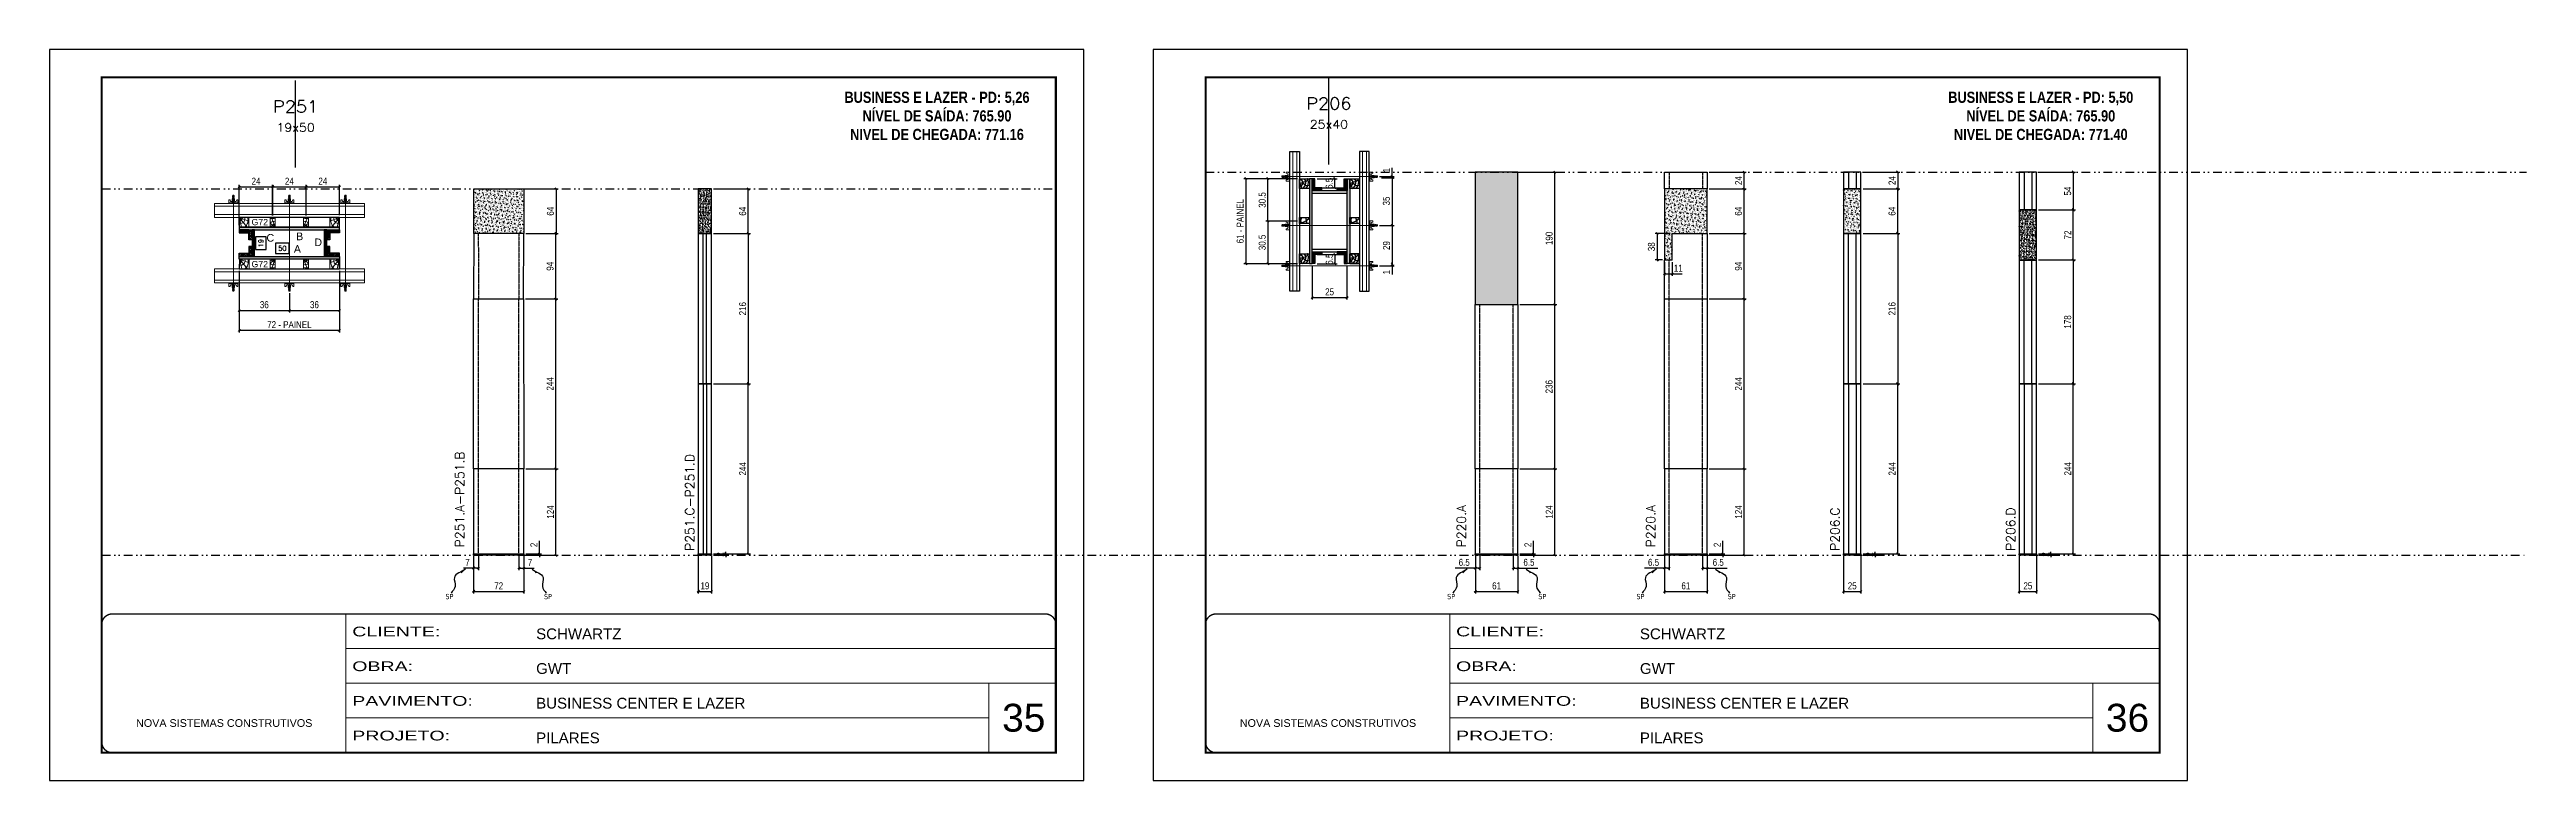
# Model space of a CAD drawing. Extents: x 13379 to 23315, y 867 to 16997.
# Drawn here: x 17556 to 21113, y 6610 to 7660 of the extents above; entities that cross this region are included whole.
import ezdxf
from ezdxf.enums import TextEntityAlignment as Align

# ---------------------------------------------------------------- set-up
doc = ezdxf.new("R2010")
doc.units = 0
for name, pattern in [('CONTINUO', [0]), ('DASHED', [0.75, 0.5, -0.25]), ('DIVIDE2', [0.625, 0.25, -0.125, 0, -0.125, 0, -0.125]), ('HIDDEN', [0.375, 0.25, -0.125])]:
    doc.linetypes.add(name, pattern=pattern)
for name, color, linetype in [('1-2 PONTALETE', 7, 'Continuous'), ('CHAPA', 1, 'Continuous'), ('COTA', 241, 'Continuous'), ('GRAVATA', 2, 'Continuous'), ('MEIO_PONT', 93, 'Continuous'), ('NOMENCLATURA', 7, 'Continuous'), ('Nível', 160, 'Continuous'), ('Painéis', 200, 'Continuous'), ('PONTALETE', 7, 'Continuous'), ('SARR_2.2x7', 40, 'Continuous'), ('SARRAFO', 251, 'Continuous'), ('Sarrafo de Pressão', 42, 'HIDDEN'), ('texto', 7, 'Continuous'), ('Texto de Titulo', 7, 'Continuous'), ('Texto Qtd Sarr', 242, 'Continuous'), ('TEXTO_GERAL', 7, 'Continuous')]:
    doc.layers.add(name, color=color, linetype=linetype)
for name, color, linetype, lineweight in [('CARIMBO', 255, 'Continuous', 9), ('Folhas', 255, 'Continuous', 9), ('Hachura', 251, 'Continuous', 9), ('Madeira', 126, 'Continuous', 18), ('Perfil Metálico', 224, 'Continuous', 18), ('SARRAFO DE PRESSAO', 251, 'DASHED', 9), ('Texto Seção', 7, 'Continuous', 15)]:
    doc.layers.add(name, color=color, linetype=linetype, lineweight=lineweight)
doc.layers.add('Laje_Perimetro', color=7, linetype='Continuous', plot=False)
doc.styles.add('ARIAL', font='arial.ttf')
doc.styles.add('COTA TECNICA', font='techl___.ttf', dxfattribs={"height": 10})
doc.styles.add('COTA TECNICA 2X', font='techl___.ttf', dxfattribs={"height": 10})
doc.styles.add('COTA TECNICA-50', font='techl___.ttf', dxfattribs={"height": 10})
doc.styles.add('REGUA-120', font='ROMANS.shx', dxfattribs={"height": 15})
doc.styles.add('ROMANC', font='techb___.ttf', dxfattribs={"height": 2.5})
doc.styles.add('ROMANS', font='romans.shx')
doc.styles.add('SANSSERIF', font='sas_____.pfb')
doc.styles.get("Standard").update_dxf_attribs({"font": 'arial.ttf'})
doc.styles.add('Tecnologia', font='')
doc.styles.get('Tecnologia').set_extended_font_data('Forgotten Futurist')
doc.dimstyles.new('COTA PAINEL-50', dxfattribs={"dimtxt": 10, "dimasz": 3, "dimexe": 3, "dimexo": 3, "dimgap": 3, "dimtad": 1, "dimdec": 1, "dimzin": 12, "dimdsep": 46, "dimtxsty": 'COTA TECNICA-50', "dimblk1": 'OBLIQUE', "dimblk2": 'OBLIQUE', "dimsah": 1, "dimcen": 0.9, "dimclrd": 4, "dimclre": 4, "dimclrt": 240, "dimadec": 1, "dimazin": 3, "dimtfac": 1, "dimtdec": 1, "dimtmove": 0, "dimatfit": 3, "dimfxl": 1, "dimtolj": 1, "dimtzin": 12, "dimarcsym": 0})
doc.dimstyles.new('PAINEL', dxfattribs={"dimtxt": 10, "dimasz": 3, "dimexe": 3, "dimexo": 3, "dimgap": 3, "dimtad": 1, "dimdec": 1, "dimzin": 12, "dimdsep": 46, "dimtxsty": 'COTA TECNICA', "dimblk1": 'OBLIQUE', "dimblk2": 'OBLIQUE', "dimsah": 1, "dimcen": 0.9, "dimclrd": 4, "dimclre": 4, "dimclrt": 240, "dimadec": 1, "dimazin": 3, "dimtfac": 1, "dimtdec": 1, "dimtmove": 0, "dimatfit": 3, "dimfxl": 1, "dimtolj": 1, "dimtzin": 12, "dimarcsym": 0})
doc.dimstyles.new('SECAO PILAR', dxfattribs={"dimtxt": 10, "dimasz": 3, "dimexe": 3, "dimexo": 3, "dimgap": 3, "dimtad": 1, "dimdec": 1, "dimlfac": 0.5, "dimzin": 12, "dimdsep": 46, "dimtxsty": 'COTA TECNICA 2X', "dimblk1": 'OBLIQUE', "dimblk2": 'OBLIQUE', "dimsah": 1, "dimcen": 0.9, "dimclrd": 256, "dimclre": 256, "dimclrt": 256, "dimadec": 1, "dimazin": 3, "dimtfac": 1, "dimtdec": 1, "dimtmove": 0, "dimatfit": 3, "dimfxl": 1, "dimtolj": 1, "dimtzin": 12, "dimarcsym": 0})
doc.dimstyles.new('SECÇÃO 2', dxfattribs={"dimtxt": 7, "dimasz": 6, "dimexe": 0.18, "dimexo": 2, "dimgap": -4, "dimtad": 3, "dimdec": 1, "dimlfac": 0.5, "dimzin": 12, "dimdsep": 46, "dimtxsty": 'ROMANS', "dimblk": 'ARCHTICK', "dimcen": 0.09, "dimse1": 1, "dimse2": 1, "dimsd1": 1, "dimsd2": 1, "dimclrd": 180, "dimclre": 5, "dimclrt": 1, "dimadec": 0, "dimazin": 3, "dimtfac": 1, "dimtdec": 1, "dimtofl": 0, "dimtmove": 0, "dimatfit": 3, "dimldrblk": 'ARCHTICK', "dimfxl": 1, "dimtolj": 1, "dimtzin": 0, "dimarcsym": 0})
doc.dimstyles.get("Standard").update_dxf_attribs({"dimtxt": 0.18, "dimasz": 0.18, "dimexe": 0.18, "dimexo": 0.0625, "dimgap": 0.09, "dimtad": 0, "dimtih": 1, "dimtoh": 1, "dimdec": 4, "dimzin": 0, "dimdsep": 46, "dimtxsty": 'Standard', "dimcen": 0.09, "dimadec": 0, "dimazin": 0, "dimtfac": 1, "dimtdec": 4, "dimtofl": 0, "dimtmove": 0, "dimatfit": 3, "dimfxl": 1, "dimtolj": 1, "dimtzin": 0, "dimarcsym": 0})
pattern_1 = [(225, (8469.4625, -15528.6393), (1.12253202, -1.12253202), [])]
pattern_2 = [(225, (8704.4625, -15528.6393), (1.12253202, -1.12253202), [])]

msp = doc.modelspace()

# ---------------------------------------------------------------- texts
at = {"layer": 'CARIMBO', "style": 'ARIAL'}
for s, p in [('35', (18923.86, 6680.06)), ('36', (20508.86, 6680.06))]:
    msp.add_text(s, height=40, dxfattribs=at).set_placement(p)
at = {"layer": 'NOMENCLATURA', "color": 2, "char_height": 16, "attachment_point": 2, "style": 'ROMANC'}
for s, insert in [('\\PBUSINESS E LAZER - PD: 5,26\\PNÍVEL DE SAÍDA: 765.90\\PNIVEL DE CHEGADA: 771.16', (18830.38, 7625.98)), ('\\PBUSINESS E LAZER - PD: 5,50\\PNÍVEL DE SAÍDA: 765.90\\PNIVEL DE CHEGADA: 771.40', (20415.38, 7625.98))]:
    msp.add_mtext_dynamic_manual_height_columns(s, width=376.0554, gutter_width=1, heights=[0], dxfattribs=dict(at, insert=insert))
at = {"layer": 'texto', "color": 0, "char_height": 7.5, "attachment_point": 5}
for insert in [(18130.21, 6874.08), (18271.76, 6874.08), (19568.6, 6874.08), (19699.66, 6874.08), (19840.46, 6874.08), (19971.51, 6874.08)]:
    msp.add_mtext('{\\fTahoma|b0|i0|c0|p34;\\C4;SP}', dxfattribs=dict(at, insert=insert))
at = {"layer": 'Texto Seção', "char_height": 13, "rotation": 90, "style": 'REGUA-120'}
for s, insert, width, attachment_point in [('P251.A-P251.B', (18151.52, 6944.82), 285.3299, 7), ('P251.C-P251.D', (18468.89, 6939.71), 285.3299, 1), ('P220.A', (19589.91, 6944.82), 373.3299, 7), ('P220.A', (19861.76, 6944.82), 373.3299, 7), ('P206.C', (20113.41, 6939.71), 285.3299, 1), ('P206.D', (20365.62, 6939.71), 285.3299, 1)]:
    msp.add_mtext(s, dxfattribs=dict(at, insert=insert, width=width, attachment_point=attachment_point))
at = {"layer": 'TEXTO_GERAL', "color": 0, "linetype": 'Continuous', "style": 'SANSSERIF'}
for p in [(17846.02, 7412.06), (17846.02, 7351.6)]:
    msp.add_text('G72', height=9, dxfattribs=at).set_placement(p, align=Align.MIDDLE_LEFT)
at = {"layer": 'TEXTO_GERAL', "style": 'ARIAL'}
for s, p in [('C', (17873.06, 7389.44)), ('A', (17911.92, 7373.4)), ('B', (17915.14, 7391.52)), ('D', (17941.77, 7382.97))]:
    msp.add_text(s, height=11, dxfattribs=at).set_placement(p, align=Align.MIDDLE_CENTER)

# ---------------------------------------------------------------- blocks, each defined once
blk = doc.blocks.new('9999999999')
at = {"color": 30, "linetype": 'CONTINUO'}
for p, q in [((98564.6, 34230.2), (98564.6, 34429.4)), ((98564.6, 34379.6), (99584, 34379.6)), ((98564.6, 34329.8), (99488, 34329.8)), ((99584, 34329.8), (99488, 34329.8)), ((99488, 34329.8), (99488, 34230.2)), ((98564.6, 34280), (99488, 34280))]:
    blk.add_line(p, q, dxfattribs=at)
at = {"color": 30, "linetype": 'CONTINUO', "const_width": 2}
blk.add_lwpolyline([(99584, 34230.2), (99584, 34414.4, 0.414214), (99569, 34429.4), (98229, 34429.4, 0.414214), (98214, 34414.4), (98214, 34245.2, 0.414214), (98229, 34230.2), (99584, 34230.2)], format="xyb", dxfattribs=at)
at = {"layer": 'Folhas'}
blk.add_lwpolyline([(98139, 34190.2), (99624, 34190.2), (99624, 35240.2), (98139, 35240.2)], close=True, dxfattribs=at)
at = {"layer": 'Folhas', "color": 30, "const_width": 3}
blk.add_lwpolyline([(98214, 34230.2), (99584, 34230.2), (99584, 35200.2), (98214, 35200.2)], close=True, dxfattribs=at)
at = {"color": 7, "linetype": 'Continuous', "ltscale": 5, "style": 'ARIAL'}
for s, height, p in [('SCHWARTZ', 15.48, (98837.7, 34393.1)), ('GWT', 15.48, (98837.7, 34343.3)), ('BUSINESS CENTER E LAZER', 15.483, (98837.7, 34293.5)), ('NOVA SISTEMAS CONSTRUTIVOS', 11.059, (98263.2, 34267.2)), ('PILARES', 15.48, (98837.7, 34243.7))]:
    blk.add_text(s, height=height, dxfattribs=at).set_placement(p)
at = {"layer": 'Folhas', "color": 7, "style": 'Tecnologia', "width": 1.5}
for s, p in [('CLIENTE:', (98573.7, 34397.2)), ('OBRA:', (98573.7, 34347.3)), ('PAVIMENTO:', (98573.7, 34297.5)), ('PROJETO:', (98573.7, 34247.7))]:
    blk.add_text(s, height=14, dxfattribs=at).set_placement(p)
blk = doc.blocks.new('*D1229')
at = {"layer": 'COTA', "color": 180, "lineweight": -2, "transparency": 16777216}
for p, q in [((17900, 7381.8), (17880.6, 7381.8)), ((17880.6, 7381.8), (17880.6, 7366.8)), ((17880.6, 7366.8), (17900, 7366.8)), ((17900, 7366.8), (17900, 7381.8))]:
    blk.add_line(p, q, dxfattribs=at)
at = {"layer": 'Defpoints', "color": 0, "transparency": 16777216}
for p in [(17850.4, 7362.8), (17950.4, 7362.8), (17950.4, 7362.8)]:
    blk.add_point(p, dxfattribs=at)
at = {"layer": 'COTA', "color": 1, "transparency": 16777216, "insert": (17890.3, 7374.3), "char_height": 7, "attachment_point": 5, "style": 'ROMANS'}
blk.add_mtext('\\A1;50', dxfattribs=at)
blk = doc.blocks.new('_ArchTick')
at = {"color": 0, "linetype": 'ByBlock', "const_width": 0.15}
blk.add_lwpolyline([(-0.5, -0.5), (0.5, 0.5)], dxfattribs=at)
blk = doc.blocks.new('_Oblique')
at = {"color": 0, "linetype": 'ByBlock', "lineweight": -2}
blk.add_line((-0.5, -0.5), (0.5, 0.5), dxfattribs=at)
blk = doc.blocks.new('*D1230')
at = {"layer": 'COTA', "lineweight": -2, "transparency": 16777216}
for p, q in [((17828.4, 7341.8), (17828.4, 7253.6)), ((17972.4, 7341.8), (17972.4, 7253.6)), ((17828.4, 7256.6), (17972.4, 7256.6))]:
    blk.add_line(p, q, dxfattribs=at)
at = {"layer": 'Defpoints', "color": 0, "transparency": 16777216}
for p in [(17828.4, 7344.8), (17972.4, 7344.8), (17972.4, 7256.6)]:
    blk.add_point(p, dxfattribs=at)
at = {"layer": 'COTA', "lineweight": -2, "transparency": 16777216, "xscale": 3, "yscale": 3, "zscale": 3, "rotation": 180}
blk.add_blockref('_Oblique', (17828.4, 7256.6), dxfattribs=at)
at = {"layer": 'COTA', "lineweight": -2, "transparency": 16777216, "xscale": 3, "yscale": 3, "zscale": 3}
blk.add_blockref('_Oblique', (17972.4, 7256.6), dxfattribs=at)
at = {"layer": 'COTA', "transparency": 16777216, "insert": (17900.4, 7264.7), "char_height": 10, "attachment_point": 5, "style": 'COTA TECNICA 2X'}
blk.add_mtext('\\A1;72 - PAINEL', dxfattribs=at)
blk = doc.blocks.new('*D1231')
at = {"layer": 'COTA', "lineweight": -2, "transparency": 16777216}
for p, q in [((17828.4, 7341.8), (17828.4, 7282)), ((17900.5, 7310), (17900.5, 7282)), ((17828.4, 7285), (17900.5, 7285))]:
    blk.add_line(p, q, dxfattribs=at)
at = {"layer": 'Defpoints', "color": 0, "transparency": 16777216}
for p in [(17828.4, 7344.8), (17900.5, 7313), (17900.5, 7285)]:
    blk.add_point(p, dxfattribs=at)
at = {"layer": 'COTA', "lineweight": -2, "transparency": 16777216, "xscale": 3, "yscale": 3, "zscale": 3, "rotation": 180}
blk.add_blockref('_Oblique', (17828.4, 7285), dxfattribs=at)
at = {"layer": 'COTA', "lineweight": -2, "transparency": 16777216, "xscale": 3, "yscale": 3, "zscale": 3}
blk.add_blockref('_Oblique', (17900.5, 7285), dxfattribs=at)
at = {"layer": 'COTA', "transparency": 16777216, "insert": (17864.4, 7293.3), "char_height": 10, "attachment_point": 5, "style": 'COTA TECNICA 2X'}
blk.add_mtext('\\A1;36', dxfattribs=at)
blk = doc.blocks.new('*D1232')
at = {"layer": 'COTA', "lineweight": -2, "transparency": 16777216}
for p, q in [((17972.4, 7341.8), (17972.4, 7282)), ((17900.5, 7310), (17900.5, 7282)), ((17900.5, 7285), (17972.4, 7285))]:
    blk.add_line(p, q, dxfattribs=at)
at = {"layer": 'Defpoints', "color": 0, "transparency": 16777216}
for p in [(17972.4, 7344.8), (17900.5, 7313), (17972.4, 7285)]:
    blk.add_point(p, dxfattribs=at)
at = {"layer": 'COTA', "lineweight": -2, "transparency": 16777216, "xscale": 3, "yscale": 3, "zscale": 3, "rotation": 180}
blk.add_blockref('_Oblique', (17900.5, 7285), dxfattribs=at)
at = {"layer": 'COTA', "lineweight": -2, "transparency": 16777216, "xscale": 3, "yscale": 3, "zscale": 3}
blk.add_blockref('_Oblique', (17972.4, 7285), dxfattribs=at)
at = {"layer": 'COTA', "transparency": 16777216, "insert": (17936.4, 7293.3), "char_height": 10, "attachment_point": 5, "style": 'COTA TECNICA 2X'}
blk.add_mtext('\\A1;36', dxfattribs=at)
blk = doc.blocks.new('titulo1')
at = {"layer": 'Defpoints', "color": 252, "linetype": 'HIDDEN', "ltscale": 2}
blk.add_line((0, 0), (0, 125), dxfattribs=at)
at = {"layer": 'Defpoints', "style": 'ROMANS', "oblique": 15}
blk.add_attdef('FOLHA', text='', height=10, dxfattribs=at).set_placement((0, 15.6), align=Align.MIDDLE_CENTER)
at = {"layer": 'Texto Qtd Sarr', "color": 3, "style": 'ROMANS', "oblique": 15}
for tag, height, p in [('TITULO', 17, (0, 71.4)), ('SEÇÃO', 12, (0, 41.5))]:
    blk.add_attdef(tag, text='', height=height, dxfattribs=at).set_placement(p, align=Align.MIDDLE_CENTER)
blk = doc.blocks.new('PONTALETE')
at = {"layer": 'Madeira'}
for q in [(2.7, 7), (7, 5.8), (7, 1.7)]:
    blk.add_line((0, 0), q, dxfattribs=at)
blk.add_lwpolyline([(0, 0), (7, 0), (7, 7), (0, 7)], close=True, dxfattribs=at)
for centre, radius, start, end in [((2, 0.1), 6.23, 37.2818, 109.0913), ((1.1, 0.9), 3.19, 343.603, 109.9847), ((-0.2, -0.8), 3.09, 14.6322, 86.0383)]:
    blk.add_arc(centre, radius, start, end, dxfattribs=at)
blk = doc.blocks.new('*D1233')
at = {"layer": 'COTA', "lineweight": -2, "transparency": 16777216}
for p, q in [((17828.4, 7407.8), (17828.4, 7465.7)), ((17828.4, 7462.7), (17876.5, 7462.7)), ((17876.5, 7421.7), (17876.5, 7465.7))]:
    blk.add_line(p, q, dxfattribs=at)
at = {"layer": 'Defpoints', "color": 0, "transparency": 16777216}
for p in [(17876.5, 7462.7), (17828.4, 7404.8), (17876.5, 7418.7)]:
    blk.add_point(p, dxfattribs=at)
at = {"layer": 'COTA', "lineweight": -2, "transparency": 16777216, "xscale": 3, "yscale": 3, "zscale": 3, "rotation": 180}
blk.add_blockref('_Oblique', (17828.4, 7462.7), dxfattribs=at)
at = {"layer": 'COTA', "lineweight": -2, "transparency": 16777216, "xscale": 3, "yscale": 3, "zscale": 3}
blk.add_blockref('_Oblique', (17876.5, 7462.7), dxfattribs=at)
at = {"layer": 'COTA', "transparency": 16777216, "insert": (17852.5, 7470.8), "char_height": 10, "attachment_point": 5, "style": 'COTA TECNICA 2X'}
blk.add_mtext('\\A1;24', dxfattribs=at)
blk = doc.blocks.new('MEIO PONTALETE')
at = {"layer": 'Madeira'}
for q in [(2.7, 7), (3.5, 2.9), (3.5, 0.9)]:
    blk.add_line((0, 0), q, dxfattribs=at)
blk.add_lwpolyline([(0, 0), (3.5, 0), (3.5, 7), (0, 7)], close=True, dxfattribs=at)
for centre, radius, start, end in [((2, 0.1), 6.23, 76.4499, 109.0913), ((1.1, 0.9), 3.19, 40.9063, 109.9847), ((-0.2, -0.8), 3.09, 14.6322, 86.0383)]:
    blk.add_arc(centre, radius, start, end, dxfattribs=at)
blk = doc.blocks.new('C')
at = {"layer": 'Hachura', "color": 0}
for p, q in [((0, 3.2), (0, -3.2)), ((0.4, 3.2), (0, 3.2)), ((0.5, 3.2), (0, 3.2)), ((0.5, 3), (0, 3)), ((0.5, 2.9), (0, 2.9)), ((0, 2.7), (0, -1.2)), ((0.5, 2.6), (0, 2.6)), ((0.5, 2.2), (0, 2.2)), ((0.5, 1.5), (0, 1.5)), ((0.4, 0.5), (0.2, 0.5)), ((0.4, -3.2), (0.4, 3.2)), ((0.4, 3.2), (2.6, 3.2)), ((1.7, 1), (0.4, 1)), ((1.5, 0.1), (0.4, 0.1)), ((1.4, 1.9), (1.4, 1)), ((2.6, 2.4), (1.5, 2.1)), ((1.7, -1), (1.7, 1)), ((1.7, 1), (1.7, 0.8)), ((1.7, 1), (1.7, 0.8)), ((1.7, 0.8), (3.4, 0.8)), ((3.4, 0.4), (1.7, 0.4)), ((2.6, 3.2), (2.6, 2.4)), ((3.3, 0.8), (3.3, -0.8)), ((3.4, 0.8), (3.4, -0.8)), ((3.7, 0.4), (3.4, 0.4)), ((3.8, -0.5), (3.4, 0.4)), ((3.4, 0.1), (3.7, -0.6)), ((3.7, 0.5), (4.3, -0.6)), ((3.7, 0.4), (4.2, -0.5)), ((4.4, -0.6), (3.8, 0.5)), ((4.2, 0.4), (3.9, 0.4)), ((4.4, -0.5), (3.9, 0.4)), ((4.2, 0.4), (4.3, 0.4)), ((4.3, 0.5), (4.8, -0.6)), ((4.3, 0.4), (4.7, -0.5)), ((5, -0.6), (4.4, 0.5)), ((4.5, 0.4), (4.8, 0.4)), ((5, -0.5), (4.5, 0.4)), ((4.8, 0.4), (5.3, -0.5)), ((4.9, 0.5), (5.4, -0.6)), ((5.5, -0.6), (5, 0.5)), ((5.6, -0.5), (5.1, 0.4)), ((5.4, 0.4), (5.1, 0.4)), ((5.6, -0.5), (5.1, 0.4)), ((5.4, 0.4), (5.7, -0.2)), ((5.5, 0.5), (5.7, -0.1)), ((5.7, 0.2), (5.6, 0.5)), ((5.7, 0.3), (5.7, 0.4)), ((5.7, 0.4), (5.7, 0.4)), ((5.7, 0.4), (5.9, 0.3)), ((5.7, 0.4), (5.7, -0.5)), ((5.9, -0.4), (5.9, 0.3)), ((0.4, 0), (0, 0)), ((0.5, -1.5), (0, -1.5)), ((0.5, -2.2), (0, -2.2)), ((0.5, -2.6), (0, -2.6)), ((0.5, -2.9), (0, -2.9)), ((0.5, -3), (0, -3)), ((0, -3.2), (2.6, -3.2)), ((0.5, -3.2), (0, -3.2)), ((0.1, -0.5), (0.3, -0.5)), ((0.3, -0.5), (0.4, -0.5)), ((0.4, 0), (0.4, -1)), ((0.4, -0.2), (1.5, -0.2)), ((0.4, -0.6), (0.4, -0.3)), ((0.4, -3.2), (0.4, -0.6)), ((0.4, -1), (1.7, -1)), ((1.4, -1.9), (1.4, -1)), ((2.6, -2.4), (1.5, -2.1)), ((3.4, -0.3), (1.7, -0.3)), ((3.4, -0.8), (1.7, -0.8)), ((2.6, -3.2), (2.6, -2.4)), ((3.4, -0.1), (3.6, -0.5)), ((3.4, -0.5), (3.6, -0.5)), ((3.8, -0.5), (4.2, -0.5)), ((4.4, -0.5), (4.7, -0.5)), ((4.6, -0.5), (4.7, -0.5)), ((5, -0.5), (5.3, -0.5)), ((5.6, -0.5), (5.7, -0.5)), ((5.7, -0.5), (5.9, -0.4)), ((5.7, -0.5), (5.7, -0.5))]:
    blk.add_line(p, q, dxfattribs=at)
for centre, radius, start, end in [((1.5, 1.9), 0.161, 104.7436, 180), ((1.4, 0), 0.129, 272.695, 87.305), ((3.8, 0.4), 0.143, 25.5688, 154.4312), ((4.4, 0.4), 0.143, 25.5688, 154.4312), ((5, 0.4), 0.143, 25.5688, 154.4312), ((5.5, 0.4), 0.143, 25.5688, 154.4312), ((0.2, -0.4), 0.174, 221.744, 317.8592), ((1.5, -1.9), 0.161, 180, 255.2564), ((3.7, -0.4), 0.174, 222.1408, 318.256), ((4.3, -0.4), 0.174, 222.1408, 318.256), ((4.9, -0.4), 0.174, 222.1408, 318.256), ((5.4, -0.4), 0.174, 222.1408, 318.256), ((5.6, -0.4), 0.174, 317.8592, 318.256)]:
    blk.add_arc(centre, radius, start, end, dxfattribs=at)
blk = doc.blocks.new('*D1244')
at = {"layer": 'COTA', "lineweight": -2, "transparency": 16777216}
for p, q in [((17876.4, 7421.7), (17876.4, 7465.7)), ((17876.4, 7462.7), (17924.3, 7462.7)), ((17924.3, 7421.7), (17924.3, 7465.7))]:
    blk.add_line(p, q, dxfattribs=at)
at = {"layer": 'Defpoints', "color": 0, "transparency": 16777216}
for p in [(17924.3, 7462.7), (17876.4, 7418.7), (17924.3, 7418.7)]:
    blk.add_point(p, dxfattribs=at)
at = {"layer": 'COTA', "lineweight": -2, "transparency": 16777216, "xscale": 3, "yscale": 3, "zscale": 3, "rotation": 180}
blk.add_blockref('_Oblique', (17876.4, 7462.7), dxfattribs=at)
at = {"layer": 'COTA', "lineweight": -2, "transparency": 16777216, "xscale": 3, "yscale": 3, "zscale": 3}
blk.add_blockref('_Oblique', (17924.3, 7462.7), dxfattribs=at)
at = {"layer": 'COTA', "transparency": 16777216, "insert": (17900.4, 7470.8), "char_height": 10, "attachment_point": 5, "style": 'COTA TECNICA 2X'}
blk.add_mtext('\\A1;24', dxfattribs=at)
blk = doc.blocks.new('*D1245')
at = {"layer": 'COTA', "lineweight": -2, "transparency": 16777216}
for p, q in [((17924.3, 7421.7), (17924.3, 7465.7)), ((17924.3, 7462.7), (17972.4, 7462.7)), ((17972.4, 7421.8), (17972.4, 7465.7))]:
    blk.add_line(p, q, dxfattribs=at)
at = {"layer": 'Defpoints', "color": 0, "transparency": 16777216}
for p in [(17972.4, 7462.7), (17924.3, 7418.7), (17972.4, 7418.8)]:
    blk.add_point(p, dxfattribs=at)
at = {"layer": 'COTA', "lineweight": -2, "transparency": 16777216, "xscale": 3, "yscale": 3, "zscale": 3, "rotation": 180}
blk.add_blockref('_Oblique', (17924.3, 7462.7), dxfattribs=at)
at = {"layer": 'COTA', "lineweight": -2, "transparency": 16777216, "xscale": 3, "yscale": 3, "zscale": 3}
blk.add_blockref('_Oblique', (17972.4, 7462.7), dxfattribs=at)
at = {"layer": 'COTA', "transparency": 16777216, "insert": (17948.4, 7470.8), "char_height": 10, "attachment_point": 5, "style": 'COTA TECNICA 2X'}
blk.add_mtext('\\A1;24', dxfattribs=at)
blk = doc.blocks.new('*D1246')
at = {"layer": 'COTA', "color": 180, "lineweight": -2, "transparency": 16777216}
for p, q in [((17866.9, 7390.8), (17851.9, 7390.8)), ((17851.9, 7390.8), (17851.9, 7372.8)), ((17851.9, 7372.8), (17866.9, 7372.8)), ((17866.9, 7372.8), (17866.9, 7390.8))]:
    blk.add_line(p, q, dxfattribs=at)
at = {"layer": 'Defpoints', "color": 0, "transparency": 16777216}
for p in [(17850.4, 7400.8), (17870.9, 7400.8), (17850.4, 7362.8)]:
    blk.add_point(p, dxfattribs=at)
at = {"layer": 'COTA', "color": 1, "transparency": 16777216, "insert": (17859.4, 7381.8), "char_height": 7, "attachment_point": 5, "rotation": 90, "style": 'ROMANS'}
blk.add_mtext('\\A1;19', dxfattribs=at)
blk = doc.blocks.new('*D1234')
at = {"layer": 'COTA', "color": 4, "lineweight": -2, "transparency": 16777216}
for p, q in [((18165, 6932.6), (18165, 6878.4)), ((18237, 6932.6), (18237, 6878.4)), ((18165, 6881.4), (18237, 6881.4))]:
    blk.add_line(p, q, dxfattribs=at)
at = {"layer": 'Defpoints', "color": 0, "transparency": 16777216}
for p in [(18165, 6935.6), (18237, 6935.6), (18237, 6881.4)]:
    blk.add_point(p, dxfattribs=at)
at = {"layer": 'COTA', "color": 4, "lineweight": -2, "transparency": 16777216, "xscale": 3, "yscale": 3, "zscale": 3, "rotation": 180}
blk.add_blockref('_Oblique', (18165, 6881.4), dxfattribs=at)
at = {"layer": 'COTA', "color": 4, "lineweight": -2, "transparency": 16777216, "xscale": 3, "yscale": 3, "zscale": 3}
blk.add_blockref('_Oblique', (18237, 6881.4), dxfattribs=at)
at = {"layer": 'COTA', "color": 240, "transparency": 16777216, "insert": (18201, 6889.5), "char_height": 10, "attachment_point": 5, "style": 'COTA TECNICA'}
blk.add_mtext('\\A1;72', dxfattribs=at)
blk = doc.blocks.new('*D1235')
at = {"layer": 'COTA', "color": 4, "lineweight": -2, "transparency": 16777216}
for p, q in [((18240, 7057.6), (18286.2, 7057.6)), ((18283.2, 6933.6), (18283.2, 7057.6)), ((18240, 6933.6), (18286.2, 6933.6))]:
    blk.add_line(p, q, dxfattribs=at)
at = {"layer": 'Defpoints', "color": 0, "transparency": 16777216}
for p in [(18237, 7057.6), (18283.2, 7057.6), (18237, 6933.6)]:
    blk.add_point(p, dxfattribs=at)
at = {"layer": 'COTA', "color": 4, "lineweight": -2, "transparency": 16777216, "xscale": 3, "yscale": 3, "zscale": 3}
for p, rotation in [((18283.2, 7057.6), 90), ((18283.2, 6933.6), 270)]:
    blk.add_blockref('_Oblique', p, dxfattribs=dict(at, rotation=rotation))
at = {"layer": 'COTA', "color": 240, "transparency": 16777216, "insert": (18275.2, 6995.6), "char_height": 10, "attachment_point": 5, "rotation": 90, "style": 'COTA TECNICA-50'}
blk.add_mtext('\\A1;124', dxfattribs=at)
blk = doc.blocks.new('*D1236')
at = {"layer": 'COTA', "color": 4, "lineweight": -2, "transparency": 16777216}
for p, q in [((18259.5, 6935.6), (18259.5, 6954.4)), ((18240, 6935.6), (18262.5, 6935.6)), ((18240, 6933.6), (18262.5, 6933.6)), ((18259.5, 6933.6), (18259.5, 6935.6)), ((18259.5, 6933.6), (18259.5, 6930.6))]:
    blk.add_line(p, q, dxfattribs=at)
at = {"layer": 'Defpoints', "color": 0, "transparency": 16777216}
for p in [(18237, 6935.6), (18237, 6933.6), (18259.5, 6933.6)]:
    blk.add_point(p, dxfattribs=at)
at = {"layer": 'COTA', "color": 4, "lineweight": -2, "transparency": 16777216, "xscale": 3, "yscale": 3, "zscale": 3}
for p, rotation in [((18259.5, 6935.6), 270), ((18259.5, 6933.6), 90)]:
    blk.add_blockref('_Oblique', p, dxfattribs=dict(at, rotation=rotation))
at = {"layer": 'COTA', "color": 240, "transparency": 16777216, "insert": (18251.5, 6948.3), "char_height": 10, "attachment_point": 5, "rotation": 90, "style": 'COTA TECNICA-50'}
blk.add_mtext('\\A1;2', dxfattribs=at)
blk = doc.blocks.new('*D1237')
at = {"layer": 'COTA', "color": 4, "lineweight": -2, "transparency": 16777216}
for p, q in [((18165, 6915.1), (18150.3, 6915.1)), ((18165, 6930.6), (18165, 6912.1)), ((18172, 6915.1), (18165, 6915.1)), ((18172, 6932.6), (18172, 6912.1))]:
    blk.add_line(p, q, dxfattribs=at)
at = {"layer": 'Defpoints', "color": 0, "transparency": 16777216}
for p in [(18165, 6933.6), (18165, 6915.1), (18172, 6935.6)]:
    blk.add_point(p, dxfattribs=at)
at = {"layer": 'COTA', "color": 4, "lineweight": -2, "transparency": 16777216, "xscale": 3, "yscale": 3, "zscale": 3, "rotation": 180}
blk.add_blockref('_Oblique', (18165, 6915.1), dxfattribs=at)
at = {"layer": 'COTA', "color": 4, "lineweight": -2, "transparency": 16777216, "xscale": 3, "yscale": 3, "zscale": 3}
blk.add_blockref('_Oblique', (18172, 6915.1), dxfattribs=at)
at = {"layer": 'COTA', "color": 240, "transparency": 16777216, "insert": (18156.1, 6923.1), "char_height": 10, "attachment_point": 5, "style": 'COTA TECNICA-50'}
blk.add_mtext('\\A1;7', dxfattribs=at)
blk = doc.blocks.new('*D1238')
at = {"layer": 'COTA', "color": 4, "lineweight": -2, "transparency": 16777216}
for p, q in [((18230, 6932.6), (18230, 6912.1)), ((18230, 6915.1), (18237, 6915.1)), ((18237, 6930.6), (18237, 6912.1)), ((18237, 6915.1), (18251.7, 6915.1))]:
    blk.add_line(p, q, dxfattribs=at)
at = {"layer": 'Defpoints', "color": 0, "transparency": 16777216}
for p in [(18230, 6935.6), (18237, 6933.6), (18237, 6915.1)]:
    blk.add_point(p, dxfattribs=at)
at = {"layer": 'COTA', "color": 4, "lineweight": -2, "transparency": 16777216, "xscale": 3, "yscale": 3, "zscale": 3, "rotation": 180}
blk.add_blockref('_Oblique', (18230, 6915.1), dxfattribs=at)
at = {"layer": 'COTA', "color": 4, "lineweight": -2, "transparency": 16777216, "xscale": 3, "yscale": 3, "zscale": 3}
blk.add_blockref('_Oblique', (18237, 6915.1), dxfattribs=at)
at = {"layer": 'COTA', "color": 240, "transparency": 16777216, "insert": (18245.9, 6923.1), "char_height": 10, "attachment_point": 5, "style": 'COTA TECNICA-50'}
blk.add_mtext('\\A1;7', dxfattribs=at)
blk = doc.blocks.new('*D1247')
at = {"layer": 'COTA', "color": 4, "linetype": 'ByBlock', "lineweight": -2, "transparency": 16777216}
for p, q in [((18239.7, 7301.6), (18285.9, 7301.6)), ((18282.9, 7057.6), (18282.9, 7301.6)), ((18240, 7057.6), (18285.9, 7057.6))]:
    blk.add_line(p, q, dxfattribs=at)
at = {"layer": 'Defpoints', "color": 0, "linetype": 'ByBlock', "transparency": 16777216}
for p in [(18236.7, 7301.6), (18282.9, 7301.6), (18237, 7057.6)]:
    blk.add_point(p, dxfattribs=at)
at = {"layer": 'COTA', "color": 4, "linetype": 'ByBlock', "lineweight": -2, "transparency": 16777216, "xscale": 3, "yscale": 3, "zscale": 3}
for p, rotation in [((18282.9, 7301.6), 90), ((18282.9, 7057.6), 270)]:
    blk.add_blockref('_Oblique', p, dxfattribs=dict(at, rotation=rotation))
at = {"layer": 'COTA', "color": 240, "linetype": 'ByBlock', "transparency": 16777216, "insert": (18274.8, 7179.6), "char_height": 10, "attachment_point": 5, "rotation": 90, "style": 'COTA TECNICA'}
blk.add_mtext('\\A1;244', dxfattribs=at)
blk = doc.blocks.new('*D1248')
at = {"layer": 'COTA', "color": 4, "linetype": 'ByBlock', "lineweight": -2, "transparency": 16777216}
for p, q in [((18240.1, 7459.6), (18286.4, 7459.6)), ((18283.4, 7459.6), (18283.4, 7395.6)), ((18240.1, 7395.6), (18286.4, 7395.6))]:
    blk.add_line(p, q, dxfattribs=at)
at = {"layer": 'Defpoints', "color": 0, "linetype": 'ByBlock', "transparency": 16777216}
for p in [(18237.1, 7459.6), (18237.1, 7395.6), (18283.4, 7395.6)]:
    blk.add_point(p, dxfattribs=at)
at = {"layer": 'COTA', "color": 4, "linetype": 'ByBlock', "lineweight": -2, "transparency": 16777216, "xscale": 3, "yscale": 3, "zscale": 3}
for p, rotation in [((18283.4, 7459.6), 90), ((18283.4, 7395.6), 270)]:
    blk.add_blockref('_Oblique', p, dxfattribs=dict(at, rotation=rotation))
at = {"layer": 'COTA', "color": 240, "linetype": 'ByBlock', "transparency": 16777216, "insert": (18275.3, 7427.6), "char_height": 10, "attachment_point": 5, "rotation": 90, "style": 'COTA TECNICA'}
blk.add_mtext('\\A1;64', dxfattribs=at)
blk = doc.blocks.new('*D1239')
at = {"layer": 'COTA', "color": 4, "lineweight": -2, "transparency": 16777216}
for p, q in [((18509.6, 7459.6), (18562.4, 7459.6)), ((18559.4, 7395.6), (18559.4, 7459.6)), ((18509.6, 7395.6), (18562.4, 7395.6))]:
    blk.add_line(p, q, dxfattribs=at)
at = {"layer": 'Defpoints', "color": 0, "transparency": 16777216}
for p in [(18506.6, 7459.6), (18559.4, 7459.6), (18506.6, 7395.6)]:
    blk.add_point(p, dxfattribs=at)
at = {"layer": 'COTA', "color": 4, "lineweight": -2, "transparency": 16777216, "xscale": 3, "yscale": 3, "zscale": 3}
for p, rotation in [((18559.4, 7459.6), 90), ((18559.4, 7395.6), 270)]:
    blk.add_blockref('_Oblique', p, dxfattribs=dict(at, rotation=rotation))
at = {"layer": 'COTA', "color": 240, "transparency": 16777216, "insert": (18551.3, 7427.6), "char_height": 10, "attachment_point": 5, "rotation": 90, "style": 'COTA TECNICA'}
blk.add_mtext('\\A1;64', dxfattribs=at)
blk = doc.blocks.new('*D1240')
at = {"layer": 'COTA', "color": 4, "lineweight": -2, "transparency": 16777216}
for p, q in [((18487.6, 6932.6), (18487.6, 6878.4)), ((18506.6, 6932.6), (18506.6, 6878.4)), ((18487.6, 6881.4), (18506.6, 6881.4))]:
    blk.add_line(p, q, dxfattribs=at)
at = {"layer": 'Defpoints', "color": 0, "transparency": 16777216}
for p in [(18487.6, 6935.6), (18506.6, 6935.6), (18506.6, 6881.4)]:
    blk.add_point(p, dxfattribs=at)
at = {"layer": 'COTA', "color": 4, "lineweight": -2, "transparency": 16777216, "xscale": 3, "yscale": 3, "zscale": 3, "rotation": 180}
blk.add_blockref('_Oblique', (18487.6, 6881.4), dxfattribs=at)
at = {"layer": 'COTA', "color": 4, "lineweight": -2, "transparency": 16777216, "xscale": 3, "yscale": 3, "zscale": 3}
blk.add_blockref('_Oblique', (18506.6, 6881.4), dxfattribs=at)
at = {"layer": 'COTA', "color": 240, "transparency": 16777216, "insert": (18497.1, 6889.5), "char_height": 10, "attachment_point": 5, "style": 'COTA TECNICA'}
blk.add_mtext('\\A1;19', dxfattribs=at)
blk = doc.blocks.new('*D1241')
at = {"layer": 'COTA', "color": 4, "lineweight": -2, "transparency": 16777216}
for p, q in [((18526.9, 6935.6), (18526.9, 6938.6)), ((18509.6, 6935.6), (18529.9, 6935.6)), ((18509.6, 6933.6), (18529.9, 6933.6)), ((18526.9, 6933.6), (18526.9, 6935.6)), ((18526.9, 6933.6), (18526.9, 6930.6))]:
    blk.add_line(p, q, dxfattribs=at)
at = {"layer": 'Defpoints', "color": 0, "transparency": 16777216}
for p in [(18506.6, 6935.6), (18506.6, 6933.6), (18526.9, 6935.6)]:
    blk.add_point(p, dxfattribs=at)
at = {"layer": 'COTA', "color": 4, "lineweight": -2, "transparency": 16777216, "xscale": 3, "yscale": 3, "zscale": 3}
for p, rotation in [((18526.9, 6935.6), 270), ((18526.9, 6933.6), 90)]:
    blk.add_blockref('_Oblique', p, dxfattribs=dict(at, rotation=rotation))
at = {"layer": 'COTA', "color": 240, "transparency": 16777216, "insert": (18518.9, 6934.6), "char_height": 10, "attachment_point": 5, "rotation": 90, "style": 'COTA TECNICA-50'}
blk.add_mtext('\\A1;2', dxfattribs=at)
blk = doc.blocks.new('*D1249')
at = {"layer": 'COTA', "color": 4, "linetype": 'ByBlock', "lineweight": -2, "transparency": 16777216}
for p, q in [((18509.6, 7179.6), (18562.4, 7179.6)), ((18559.4, 6935.6), (18559.4, 7179.6)), ((18509.6, 6935.6), (18562.4, 6935.6))]:
    blk.add_line(p, q, dxfattribs=at)
at = {"layer": 'Defpoints', "color": 0, "linetype": 'ByBlock', "transparency": 16777216}
for p in [(18506.6, 7179.6), (18559.4, 7179.6), (18506.6, 6935.6)]:
    blk.add_point(p, dxfattribs=at)
at = {"layer": 'COTA', "color": 4, "linetype": 'ByBlock', "lineweight": -2, "transparency": 16777216, "xscale": 3, "yscale": 3, "zscale": 3}
for p, rotation in [((18559.4, 7179.6), 90), ((18559.4, 6935.6), 270)]:
    blk.add_blockref('_Oblique', p, dxfattribs=dict(at, rotation=rotation))
at = {"layer": 'COTA', "color": 240, "linetype": 'ByBlock', "transparency": 16777216, "insert": (18551.3, 7057.6), "char_height": 10, "attachment_point": 5, "rotation": 90, "style": 'COTA TECNICA'}
blk.add_mtext('\\A1;244', dxfattribs=at)
blk = doc.blocks.new('*D1242')
at = {"layer": 'COTA', "color": 4, "lineweight": -2, "transparency": 16777216}
for p, q in [((18240.1, 7395.6), (18285.9, 7395.6)), ((18282.9, 7301.6), (18282.9, 7395.6)), ((18239.7, 7301.6), (18285.9, 7301.6))]:
    blk.add_line(p, q, dxfattribs=at)
at = {"layer": 'Defpoints', "color": 0, "transparency": 16777216}
for p in [(18237.1, 7395.6), (18282.9, 7395.6), (18236.7, 7301.6)]:
    blk.add_point(p, dxfattribs=at)
at = {"layer": 'COTA', "color": 4, "lineweight": -2, "transparency": 16777216, "xscale": 3, "yscale": 3, "zscale": 3}
for p, rotation in [((18282.9, 7395.6), 90), ((18282.9, 7301.6), 270)]:
    blk.add_blockref('_Oblique', p, dxfattribs=dict(at, rotation=rotation))
at = {"layer": 'COTA', "color": 240, "transparency": 16777216, "insert": (18274.8, 7348.6), "char_height": 10, "attachment_point": 5, "rotation": 90, "style": 'COTA TECNICA'}
blk.add_mtext('\\A1;94', dxfattribs=at)
blk = doc.blocks.new('*D1243')
at = {"layer": 'COTA', "color": 4, "lineweight": -2, "transparency": 16777216}
for p, q in [((18509.6, 7395.6), (18562.4, 7395.6)), ((18559.4, 7395.6), (18559.4, 7179.6)), ((18509.6, 7179.6), (18562.4, 7179.6))]:
    blk.add_line(p, q, dxfattribs=at)
at = {"layer": 'Defpoints', "color": 0, "transparency": 16777216}
for p in [(18506.6, 7395.6), (18506.6, 7179.6), (18559.4, 7179.6)]:
    blk.add_point(p, dxfattribs=at)
at = {"layer": 'COTA', "color": 4, "lineweight": -2, "transparency": 16777216, "xscale": 3, "yscale": 3, "zscale": 3}
for p, rotation in [((18559.4, 7395.6), 90), ((18559.4, 7179.6), 270)]:
    blk.add_blockref('_Oblique', p, dxfattribs=dict(at, rotation=rotation))
at = {"layer": 'COTA', "color": 240, "transparency": 16777216, "insert": (18551.3, 7287.6), "char_height": 10, "attachment_point": 5, "rotation": 90, "style": 'COTA TECNICA'}
blk.add_mtext('\\A1;216', dxfattribs=at)
blk = doc.blocks.new('*D1250')
at = {"layer": 'COTA', "lineweight": -2, "transparency": 16777216}
for p, q in [((19348.1, 7474.4), (19270.8, 7474.4)), ((19273.8, 7474.4), (19273.8, 7352.3)), ((19348.1, 7352.3), (19270.8, 7352.3))]:
    blk.add_line(p, q, dxfattribs=at)
at = {"layer": 'Defpoints', "color": 0, "transparency": 16777216}
for p in [(19351.1, 7474.4), (19273.8, 7352.3), (19351.1, 7352.3)]:
    blk.add_point(p, dxfattribs=at)
at = {"layer": 'COTA', "lineweight": -2, "transparency": 16777216, "xscale": 3, "yscale": 3, "zscale": 3}
for p, rotation in [((19273.8, 7474.4), 90), ((19273.8, 7352.3), 270)]:
    blk.add_blockref('_Oblique', p, dxfattribs=dict(at, rotation=rotation))
at = {"layer": 'COTA', "transparency": 16777216, "insert": (19265.7, 7413.3), "char_height": 10, "attachment_point": 5, "rotation": 90, "style": 'COTA TECNICA 2X'}
blk.add_mtext('\\A1;61 - PAINEL', dxfattribs=at)
blk = doc.blocks.new('*D1251')
at = {"layer": 'COTA', "lineweight": -2, "transparency": 16777216}
for p, q in [((19465.9, 7477.4), (19486.9, 7477.4)), ((19468.7, 7475.4), (19486.9, 7475.4)), ((19483.9, 7477.4), (19483.9, 7490)), ((19483.9, 7475.4), (19483.9, 7477.4)), ((19483.9, 7475.4), (19483.9, 7472.4))]:
    blk.add_line(p, q, dxfattribs=at)
at = {"layer": 'Defpoints', "color": 0, "transparency": 16777216}
for p in [(19462.9, 7477.4), (19465.7, 7475.4), (19483.9, 7477.4)]:
    blk.add_point(p, dxfattribs=at)
at = {"layer": 'COTA', "lineweight": -2, "transparency": 16777216, "xscale": 3, "yscale": 3, "zscale": 3}
for p, rotation in [((19483.9, 7477.4), 270), ((19483.9, 7475.4), 90)]:
    blk.add_blockref('_Oblique', p, dxfattribs=dict(at, rotation=rotation))
at = {"layer": 'COTA', "transparency": 16777216, "insert": (19475.8, 7486.7), "char_height": 10, "attachment_point": 5, "rotation": 90, "style": 'COTA TECNICA 2X'}
blk.add_mtext('\\A1;1', dxfattribs=at)
blk = doc.blocks.new('*D1252')
at = {"layer": 'COTA', "lineweight": -2, "transparency": 16777216}
for p, q in [((19465.9, 7349.2), (19486.9, 7349.2)), ((19483.9, 7351.3), (19483.9, 7354.3)), ((19483.9, 7351.3), (19483.9, 7349.2)), ((19483.9, 7349.2), (19483.9, 7336.7)), ((19486.9, 7351.3), (19486.9, 7351.3))]:
    blk.add_line(p, q, dxfattribs=at)
at = {"layer": 'Defpoints', "color": 0, "transparency": 16777216}
for p in [(19462.9, 7349.2), (19483.9, 7351.3), (19483.9, 7349.2)]:
    blk.add_point(p, dxfattribs=at)
at = {"layer": 'COTA', "lineweight": -2, "transparency": 16777216, "xscale": 3, "yscale": 3, "zscale": 3}
for p, rotation in [((19483.9, 7351.3), 270), ((19483.9, 7349.2), 90)]:
    blk.add_blockref('_Oblique', p, dxfattribs=dict(at, rotation=rotation))
at = {"layer": 'COTA', "transparency": 16777216, "insert": (19475.8, 7340), "char_height": 10, "attachment_point": 5, "rotation": 90, "style": 'COTA TECNICA 2X'}
blk.add_mtext('\\A1;1', dxfattribs=at)
blk = doc.blocks.new('*D1253')
at = {"layer": 'COTA', "lineweight": -2, "transparency": 16777216}
for p, q in [((19348.1, 7474.4), (19302.6, 7474.4)), ((19305.6, 7413.3), (19305.6, 7474.4)), ((19348.1, 7413.3), (19302.6, 7413.3))]:
    blk.add_line(p, q, dxfattribs=at)
at = {"layer": 'Defpoints', "color": 0, "transparency": 16777216}
for p in [(19305.6, 7474.4), (19351.1, 7474.4), (19351.1, 7413.3)]:
    blk.add_point(p, dxfattribs=at)
at = {"layer": 'COTA', "lineweight": -2, "transparency": 16777216, "xscale": 3, "yscale": 3, "zscale": 3}
for p, rotation in [((19305.6, 7474.4), 90), ((19305.6, 7413.3), 270)]:
    blk.add_blockref('_Oblique', p, dxfattribs=dict(at, rotation=rotation))
at = {"layer": 'COTA', "transparency": 16777216, "insert": (19297.4, 7443.8), "char_height": 10, "attachment_point": 5, "rotation": 90, "style": 'COTA TECNICA 2X'}
blk.add_mtext('\\A1;30.5', dxfattribs=at)
blk = doc.blocks.new('*D1257')
at = {"layer": 'COTA', "lineweight": -2, "transparency": 16777216}
for p, q in [((19465.9, 7477.3), (19486.9, 7477.3)), ((19483.9, 7477.3), (19483.9, 7407.3)), ((19465.9, 7407.3), (19486.9, 7407.3))]:
    blk.add_line(p, q, dxfattribs=at)
at = {"layer": 'Defpoints', "color": 0, "transparency": 16777216}
for p in [(19462.9, 7477.3), (19462.9, 7407.3), (19483.9, 7407.3)]:
    blk.add_point(p, dxfattribs=at)
at = {"layer": 'COTA', "lineweight": -2, "transparency": 16777216, "xscale": 3, "yscale": 3, "zscale": 3}
for p, rotation in [((19483.9, 7477.3), 90), ((19483.9, 7407.3), 270)]:
    blk.add_blockref('_Oblique', p, dxfattribs=dict(at, rotation=rotation))
at = {"layer": 'COTA', "transparency": 16777216, "insert": (19475.7, 7442.3), "char_height": 10, "attachment_point": 5, "rotation": 90, "style": 'COTA TECNICA 2X'}
blk.add_mtext('\\A1;35', dxfattribs=at)
blk = doc.blocks.new('*D1258')
at = {"layer": 'COTA', "lineweight": -2, "transparency": 16777216}
for p, q in [((19465.9, 7407.3), (19486.9, 7407.3)), ((19483.9, 7407.3), (19483.9, 7349.3)), ((19465.8, 7349.3), (19486.9, 7349.3))]:
    blk.add_line(p, q, dxfattribs=at)
at = {"layer": 'Defpoints', "color": 0, "transparency": 16777216}
for p in [(19462.9, 7407.3), (19462.8, 7349.3), (19483.9, 7349.3)]:
    blk.add_point(p, dxfattribs=at)
at = {"layer": 'COTA', "lineweight": -2, "transparency": 16777216, "xscale": 3, "yscale": 3, "zscale": 3}
for p, rotation in [((19483.9, 7407.3), 90), ((19483.9, 7349.3), 270)]:
    blk.add_blockref('_Oblique', p, dxfattribs=dict(at, rotation=rotation))
at = {"layer": 'COTA', "transparency": 16777216, "insert": (19475.8, 7378.3), "char_height": 10, "attachment_point": 5, "rotation": 90, "style": 'COTA TECNICA 2X'}
blk.add_mtext('\\A1;29', dxfattribs=at)
blk = doc.blocks.new('*D1254')
at = {"layer": 'COTA', "lineweight": -2, "transparency": 16777216}
for p, q in [((19348.1, 7413.2), (19302.6, 7413.2)), ((19305.6, 7413.2), (19305.6, 7352.3)), ((19348.1, 7352.3), (19302.6, 7352.3))]:
    blk.add_line(p, q, dxfattribs=at)
at = {"layer": 'Defpoints', "color": 0, "transparency": 16777216}
for p in [(19351.1, 7413.2), (19305.6, 7352.3), (19351.1, 7352.3)]:
    blk.add_point(p, dxfattribs=at)
at = {"layer": 'COTA', "lineweight": -2, "transparency": 16777216, "xscale": 3, "yscale": 3, "zscale": 3}
for p, rotation in [((19305.6, 7413.2), 90), ((19305.6, 7352.3), 270)]:
    blk.add_blockref('_Oblique', p, dxfattribs=dict(at, rotation=rotation))
at = {"layer": 'COTA', "transparency": 16777216, "insert": (19297.4, 7382.8), "char_height": 10, "attachment_point": 5, "rotation": 90, "style": 'COTA TECNICA 2X'}
blk.add_mtext('\\A1;30.5', dxfattribs=at)
blk = doc.blocks.new('*D1259')
at = {"layer": 'COTA', "lineweight": -2, "transparency": 16777216}
for p, q in [((19369.1, 7349.3), (19369.1, 7300.7)), ((19419.1, 7349.3), (19419.1, 7300.7)), ((19369.1, 7303.7), (19419.1, 7303.7))]:
    blk.add_line(p, q, dxfattribs=at)
at = {"layer": 'Defpoints', "color": 0, "transparency": 16777216}
for p in [(19369.1, 7352.3), (19419.1, 7352.3), (19419.1, 7303.7)]:
    blk.add_point(p, dxfattribs=at)
at = {"layer": 'COTA', "lineweight": -2, "transparency": 16777216, "xscale": 3, "yscale": 3, "zscale": 3, "rotation": 180}
blk.add_blockref('_Oblique', (19369.1, 7303.7), dxfattribs=at)
at = {"layer": 'COTA', "lineweight": -2, "transparency": 16777216, "xscale": 3, "yscale": 3, "zscale": 3}
blk.add_blockref('_Oblique', (19419.1, 7303.7), dxfattribs=at)
at = {"layer": 'COTA', "transparency": 16777216, "insert": (19394.1, 7311.8), "char_height": 10, "attachment_point": 5, "style": 'COTA TECNICA 2X'}
blk.add_mtext('\\A1;25', dxfattribs=at)
blk = doc.blocks.new('*D1255')
at = {"layer": 'COTA', "lineweight": -2, "transparency": 16777216}
for p, q in [((19376.1, 7365.3), (19404.8, 7365.3)), ((19401.8, 7365.3), (19401.8, 7352.3)), ((19376.1, 7352.3), (19404.8, 7352.3))]:
    blk.add_line(p, q, dxfattribs=at)
at = {"layer": 'Defpoints', "color": 0, "transparency": 16777216}
for p in [(19373.1, 7365.3), (19373.1, 7352.3), (19401.8, 7352.3)]:
    blk.add_point(p, dxfattribs=at)
at = {"layer": 'COTA', "lineweight": -2, "transparency": 16777216, "xscale": 3, "yscale": 3, "zscale": 3}
for p, rotation in [((19401.8, 7365.3), 90), ((19401.8, 7352.3), 270)]:
    blk.add_blockref('_Oblique', p, dxfattribs=dict(at, rotation=rotation))
at = {"layer": 'COTA', "transparency": 16777216, "insert": (19393.7, 7358.8), "char_height": 10, "attachment_point": 5, "rotation": 90, "style": 'COTA TECNICA 2X'}
blk.add_mtext('\\A1;6.5', dxfattribs=at)
blk = doc.blocks.new('*D1256')
at = {"layer": 'COTA', "lineweight": -2, "transparency": 16777216}
for p, q in [((19376.1, 7474.4), (19404.8, 7474.4)), ((19401.8, 7461.3), (19401.8, 7474.4)), ((19376.1, 7461.3), (19404.8, 7461.3))]:
    blk.add_line(p, q, dxfattribs=at)
at = {"layer": 'Defpoints', "color": 0, "transparency": 16777216}
for p in [(19373.1, 7474.4), (19401.8, 7474.4), (19373.1, 7461.3)]:
    blk.add_point(p, dxfattribs=at)
at = {"layer": 'COTA', "lineweight": -2, "transparency": 16777216, "xscale": 3, "yscale": 3, "zscale": 3}
for p, rotation in [((19401.8, 7474.4), 90), ((19401.8, 7461.3), 270)]:
    blk.add_blockref('_Oblique', p, dxfattribs=dict(at, rotation=rotation))
at = {"layer": 'COTA', "transparency": 16777216, "insert": (19393.7, 7467.8), "char_height": 10, "attachment_point": 5, "rotation": 90, "style": 'COTA TECNICA 2X'}
blk.add_mtext('\\A1;6.5', dxfattribs=at)
blk = doc.blocks.new('*D1260')
at = {"layer": 'COTA', "color": 4, "lineweight": -2, "transparency": 16777216}
for p, q in [((19603.4, 6932.6), (19603.4, 6878.4)), ((19664.4, 6932.6), (19664.4, 6878.4)), ((19603.4, 6881.4), (19664.4, 6881.4))]:
    blk.add_line(p, q, dxfattribs=at)
at = {"layer": 'Defpoints', "color": 0, "transparency": 16777216}
for p in [(19603.4, 6935.6), (19664.4, 6935.6), (19664.4, 6881.4)]:
    blk.add_point(p, dxfattribs=at)
at = {"layer": 'COTA', "color": 4, "lineweight": -2, "transparency": 16777216, "xscale": 3, "yscale": 3, "zscale": 3, "rotation": 180}
blk.add_blockref('_Oblique', (19603.4, 6881.4), dxfattribs=at)
at = {"layer": 'COTA', "color": 4, "lineweight": -2, "transparency": 16777216, "xscale": 3, "yscale": 3, "zscale": 3}
blk.add_blockref('_Oblique', (19664.4, 6881.4), dxfattribs=at)
at = {"layer": 'COTA', "color": 240, "transparency": 16777216, "insert": (19633.9, 6889.5), "char_height": 10, "attachment_point": 5, "style": 'COTA TECNICA'}
blk.add_mtext('\\A1;61', dxfattribs=at)
blk = doc.blocks.new('*D1261')
at = {"layer": 'COTA', "color": 4, "lineweight": -2, "transparency": 16777216}
for p, q in [((19667.4, 7057.6), (19720.5, 7057.6)), ((19717.5, 6933.6), (19717.5, 7057.6)), ((19667.4, 6933.6), (19720.5, 6933.6))]:
    blk.add_line(p, q, dxfattribs=at)
at = {"layer": 'Defpoints', "color": 0, "transparency": 16777216}
for p in [(19664.4, 7057.6), (19717.5, 7057.6), (19664.4, 6933.6)]:
    blk.add_point(p, dxfattribs=at)
at = {"layer": 'COTA', "color": 4, "lineweight": -2, "transparency": 16777216, "xscale": 3, "yscale": 3, "zscale": 3}
for p, rotation in [((19717.5, 7057.6), 90), ((19717.5, 6933.6), 270)]:
    blk.add_blockref('_Oblique', p, dxfattribs=dict(at, rotation=rotation))
at = {"layer": 'COTA', "color": 240, "transparency": 16777216, "insert": (19709.5, 6995.6), "char_height": 10, "attachment_point": 5, "rotation": 90, "style": 'COTA TECNICA-50'}
blk.add_mtext('\\A1;124', dxfattribs=at)
blk = doc.blocks.new('*D1262')
at = {"layer": 'COTA', "color": 4, "lineweight": -2, "transparency": 16777216}
for p, q in [((19686.9, 6935.6), (19686.9, 6954.4)), ((19667.4, 6935.6), (19689.9, 6935.6)), ((19667.4, 6933.6), (19689.9, 6933.6)), ((19686.9, 6933.6), (19686.9, 6935.6)), ((19686.9, 6933.6), (19686.9, 6930.6))]:
    blk.add_line(p, q, dxfattribs=at)
at = {"layer": 'Defpoints', "color": 0, "transparency": 16777216}
for p in [(19664.4, 6935.6), (19664.4, 6933.6), (19686.9, 6933.6)]:
    blk.add_point(p, dxfattribs=at)
at = {"layer": 'COTA', "color": 4, "lineweight": -2, "transparency": 16777216, "xscale": 3, "yscale": 3, "zscale": 3}
for p, rotation in [((19686.9, 6935.6), 270), ((19686.9, 6933.6), 90)]:
    blk.add_blockref('_Oblique', p, dxfattribs=dict(at, rotation=rotation))
at = {"layer": 'COTA', "color": 240, "transparency": 16777216, "insert": (19678.9, 6948.3), "char_height": 10, "attachment_point": 5, "rotation": 90, "style": 'COTA TECNICA-50'}
blk.add_mtext('\\A1;2', dxfattribs=at)
blk = doc.blocks.new('*D1263')
at = {"layer": 'COTA', "color": 4, "lineweight": -2, "transparency": 16777216}
for p, q in [((19603.4, 6915.1), (19574.4, 6915.1)), ((19603.4, 6930.6), (19603.4, 6912.1)), ((19609.9, 6915.1), (19603.4, 6915.1)), ((19609.9, 6932.6), (19609.9, 6912.1))]:
    blk.add_line(p, q, dxfattribs=at)
at = {"layer": 'Defpoints', "color": 0, "transparency": 16777216}
for p in [(19603.4, 6933.6), (19603.4, 6915.1), (19609.9, 6935.6)]:
    blk.add_point(p, dxfattribs=at)
at = {"layer": 'COTA', "color": 4, "lineweight": -2, "transparency": 16777216, "xscale": 3, "yscale": 3, "zscale": 3, "rotation": 180}
blk.add_blockref('_Oblique', (19603.4, 6915.1), dxfattribs=at)
at = {"layer": 'COTA', "color": 4, "lineweight": -2, "transparency": 16777216, "xscale": 3, "yscale": 3, "zscale": 3}
blk.add_blockref('_Oblique', (19609.9, 6915.1), dxfattribs=at)
at = {"layer": 'COTA', "color": 240, "transparency": 16777216, "insert": (19587.4, 6923.2), "char_height": 10, "attachment_point": 5, "style": 'COTA TECNICA-50'}
blk.add_mtext('\\A1;6.5', dxfattribs=at)
blk = doc.blocks.new('*D1264')
at = {"layer": 'COTA', "color": 4, "lineweight": -2, "transparency": 16777216}
for p, q in [((19657.9, 6932.6), (19657.9, 6912.1)), ((19657.9, 6915.1), (19664.4, 6915.1)), ((19664.4, 6930.6), (19664.4, 6912.1)), ((19664.4, 6915.1), (19693.3, 6915.1))]:
    blk.add_line(p, q, dxfattribs=at)
at = {"layer": 'Defpoints', "color": 0, "transparency": 16777216}
for p in [(19657.9, 6935.6), (19664.4, 6933.6), (19664.4, 6915.1)]:
    blk.add_point(p, dxfattribs=at)
at = {"layer": 'COTA', "color": 4, "lineweight": -2, "transparency": 16777216, "xscale": 3, "yscale": 3, "zscale": 3, "rotation": 180}
blk.add_blockref('_Oblique', (19657.9, 6915.1), dxfattribs=at)
at = {"layer": 'COTA', "color": 4, "lineweight": -2, "transparency": 16777216, "xscale": 3, "yscale": 3, "zscale": 3}
blk.add_blockref('_Oblique', (19664.4, 6915.1), dxfattribs=at)
at = {"layer": 'COTA', "color": 240, "transparency": 16777216, "insert": (19680.4, 6923.2), "char_height": 10, "attachment_point": 5, "style": 'COTA TECNICA-50'}
blk.add_mtext('\\A1;6.5', dxfattribs=at)
blk = doc.blocks.new('*D1266')
at = {"layer": 'COTA', "color": 4, "lineweight": -2, "transparency": 16777216}
for p, q in [((19667.4, 7293.6), (19720.5, 7293.6)), ((19717.5, 7057.6), (19717.5, 7293.6)), ((19667.4, 7057.6), (19720.5, 7057.6))]:
    blk.add_line(p, q, dxfattribs=at)
at = {"layer": 'Defpoints', "color": 0, "transparency": 16777216}
for p in [(19664.4, 7293.6), (19717.5, 7293.6), (19664.4, 7057.6)]:
    blk.add_point(p, dxfattribs=at)
at = {"layer": 'COTA', "color": 4, "lineweight": -2, "transparency": 16777216, "xscale": 3, "yscale": 3, "zscale": 3}
for p, rotation in [((19717.5, 7293.6), 90), ((19717.5, 7057.6), 270)]:
    blk.add_blockref('_Oblique', p, dxfattribs=dict(at, rotation=rotation))
at = {"layer": 'COTA', "color": 240, "transparency": 16777216, "insert": (19709.3, 7175.6), "char_height": 10, "attachment_point": 5, "rotation": 90, "style": 'COTA TECNICA'}
blk.add_mtext('\\A1;236', dxfattribs=at)
blk = doc.blocks.new('*D1265')
at = {"layer": 'COTA', "color": 4, "lineweight": -2, "transparency": 16777216}
for p, q in [((19667.4, 7483.6), (19720.5, 7483.6)), ((19717.5, 7293.6), (19717.5, 7483.6)), ((19667.4, 7293.6), (19720.5, 7293.6))]:
    blk.add_line(p, q, dxfattribs=at)
at = {"layer": 'Defpoints', "color": 0, "transparency": 16777216}
for p in [(19664.4, 7483.6), (19717.5, 7483.6), (19664.4, 7293.6)]:
    blk.add_point(p, dxfattribs=at)
at = {"layer": 'COTA', "color": 4, "lineweight": -2, "transparency": 16777216, "xscale": 3, "yscale": 3, "zscale": 3}
for p, rotation in [((19717.5, 7483.6), 90), ((19717.5, 7293.6), 270)]:
    blk.add_blockref('_Oblique', p, dxfattribs=dict(at, rotation=rotation))
at = {"layer": 'COTA', "color": 240, "transparency": 16777216, "insert": (19709.4, 7388.6), "char_height": 10, "attachment_point": 5, "rotation": 90, "style": 'COTA TECNICA'}
blk.add_mtext('\\A1;190', dxfattribs=at)
blk = doc.blocks.new('*D1267')
at = {"layer": 'COTA', "color": 4, "lineweight": -2, "transparency": 16777216}
for p, q in [((19875.2, 6932.6), (19875.2, 6878.4)), ((19936.2, 6932.6), (19936.2, 6878.4)), ((19875.2, 6881.4), (19936.2, 6881.4))]:
    blk.add_line(p, q, dxfattribs=at)
at = {"layer": 'Defpoints', "color": 0, "transparency": 16777216}
for p in [(19875.2, 6935.6), (19936.2, 6935.6), (19936.2, 6881.4)]:
    blk.add_point(p, dxfattribs=at)
at = {"layer": 'COTA', "color": 4, "lineweight": -2, "transparency": 16777216, "xscale": 3, "yscale": 3, "zscale": 3, "rotation": 180}
blk.add_blockref('_Oblique', (19875.2, 6881.4), dxfattribs=at)
at = {"layer": 'COTA', "color": 4, "lineweight": -2, "transparency": 16777216, "xscale": 3, "yscale": 3, "zscale": 3}
blk.add_blockref('_Oblique', (19936.2, 6881.4), dxfattribs=at)
at = {"layer": 'COTA', "color": 240, "transparency": 16777216, "insert": (19905.7, 6889.5), "char_height": 10, "attachment_point": 5, "style": 'COTA TECNICA'}
blk.add_mtext('\\A1;61', dxfattribs=at)
blk = doc.blocks.new('*D1268')
at = {"layer": 'COTA', "color": 4, "lineweight": -2, "transparency": 16777216}
for p, q in [((19939.2, 7057.6), (19992.4, 7057.6)), ((19989.4, 6933.6), (19989.4, 7057.6)), ((19939.2, 6933.6), (19992.4, 6933.6))]:
    blk.add_line(p, q, dxfattribs=at)
at = {"layer": 'Defpoints', "color": 0, "transparency": 16777216}
for p in [(19936.2, 7057.6), (19989.4, 7057.6), (19936.2, 6933.6)]:
    blk.add_point(p, dxfattribs=at)
at = {"layer": 'COTA', "color": 4, "lineweight": -2, "transparency": 16777216, "xscale": 3, "yscale": 3, "zscale": 3}
for p, rotation in [((19989.4, 7057.6), 90), ((19989.4, 6933.6), 270)]:
    blk.add_blockref('_Oblique', p, dxfattribs=dict(at, rotation=rotation))
at = {"layer": 'COTA', "color": 240, "transparency": 16777216, "insert": (19981.3, 6995.6), "char_height": 10, "attachment_point": 5, "rotation": 90, "style": 'COTA TECNICA-50'}
blk.add_mtext('\\A1;124', dxfattribs=at)
blk = doc.blocks.new('*D1269')
at = {"layer": 'COTA', "color": 4, "lineweight": -2, "transparency": 16777216}
for p, q in [((19958.8, 6935.6), (19958.8, 6954.4)), ((19939.2, 6935.6), (19961.8, 6935.6)), ((19939.2, 6933.6), (19961.8, 6933.6)), ((19958.8, 6933.6), (19958.8, 6935.6)), ((19958.8, 6933.6), (19958.8, 6930.6))]:
    blk.add_line(p, q, dxfattribs=at)
at = {"layer": 'Defpoints', "color": 0, "transparency": 16777216}
for p in [(19936.2, 6935.6), (19936.2, 6933.6), (19958.8, 6933.6)]:
    blk.add_point(p, dxfattribs=at)
at = {"layer": 'COTA', "color": 4, "lineweight": -2, "transparency": 16777216, "xscale": 3, "yscale": 3, "zscale": 3}
for p, rotation in [((19958.8, 6935.6), 270), ((19958.8, 6933.6), 90)]:
    blk.add_blockref('_Oblique', p, dxfattribs=dict(at, rotation=rotation))
at = {"layer": 'COTA', "color": 240, "transparency": 16777216, "insert": (19950.8, 6948.3), "char_height": 10, "attachment_point": 5, "rotation": 90, "style": 'COTA TECNICA-50'}
blk.add_mtext('\\A1;2', dxfattribs=at)
blk = doc.blocks.new('*D1270')
at = {"layer": 'COTA', "color": 4, "lineweight": -2, "transparency": 16777216}
for p, q in [((19875.2, 6915.1), (19846.3, 6915.1)), ((19875.2, 6930.6), (19875.2, 6912.1)), ((19881.7, 6915.1), (19875.2, 6915.1)), ((19881.7, 6932.6), (19881.7, 6912.1))]:
    blk.add_line(p, q, dxfattribs=at)
at = {"layer": 'Defpoints', "color": 0, "transparency": 16777216}
for p in [(19875.2, 6933.6), (19875.2, 6915.1), (19881.7, 6935.6)]:
    blk.add_point(p, dxfattribs=at)
at = {"layer": 'COTA', "color": 4, "lineweight": -2, "transparency": 16777216, "xscale": 3, "yscale": 3, "zscale": 3, "rotation": 180}
blk.add_blockref('_Oblique', (19875.2, 6915.1), dxfattribs=at)
at = {"layer": 'COTA', "color": 4, "lineweight": -2, "transparency": 16777216, "xscale": 3, "yscale": 3, "zscale": 3}
blk.add_blockref('_Oblique', (19881.7, 6915.1), dxfattribs=at)
at = {"layer": 'COTA', "color": 240, "transparency": 16777216, "insert": (19859.3, 6923.2), "char_height": 10, "attachment_point": 5, "style": 'COTA TECNICA-50'}
blk.add_mtext('\\A1;6.5', dxfattribs=at)
blk = doc.blocks.new('*D1271')
at = {"layer": 'COTA', "color": 4, "lineweight": -2, "transparency": 16777216}
for p, q in [((19929.7, 6932.6), (19929.7, 6912.1)), ((19929.7, 6915.1), (19936.2, 6915.1)), ((19936.2, 6930.6), (19936.2, 6912.1)), ((19936.2, 6915.1), (19965.2, 6915.1))]:
    blk.add_line(p, q, dxfattribs=at)
at = {"layer": 'Defpoints', "color": 0, "transparency": 16777216}
for p in [(19929.7, 6935.6), (19936.2, 6933.6), (19936.2, 6915.1)]:
    blk.add_point(p, dxfattribs=at)
at = {"layer": 'COTA', "color": 4, "lineweight": -2, "transparency": 16777216, "xscale": 3, "yscale": 3, "zscale": 3, "rotation": 180}
blk.add_blockref('_Oblique', (19929.7, 6915.1), dxfattribs=at)
at = {"layer": 'COTA', "color": 4, "lineweight": -2, "transparency": 16777216, "xscale": 3, "yscale": 3, "zscale": 3}
blk.add_blockref('_Oblique', (19936.2, 6915.1), dxfattribs=at)
at = {"layer": 'COTA', "color": 240, "transparency": 16777216, "insert": (19952.2, 6923.2), "char_height": 10, "attachment_point": 5, "style": 'COTA TECNICA-50'}
blk.add_mtext('\\A1;6.5', dxfattribs=at)
blk = doc.blocks.new('*D1272')
at = {"layer": 'COTA', "color": 4, "lineweight": -2, "transparency": 16777216}
for p, q in [((19939.2, 7301.6), (19992.4, 7301.6)), ((19989.4, 7057.6), (19989.4, 7301.6)), ((19939.2, 7057.6), (19992.4, 7057.6))]:
    blk.add_line(p, q, dxfattribs=at)
at = {"layer": 'Defpoints', "color": 0, "transparency": 16777216}
for p in [(19936.2, 7301.6), (19989.4, 7301.6), (19936.2, 7057.6)]:
    blk.add_point(p, dxfattribs=at)
at = {"layer": 'COTA', "color": 4, "lineweight": -2, "transparency": 16777216, "xscale": 3, "yscale": 3, "zscale": 3}
for p, rotation in [((19989.4, 7301.6), 90), ((19989.4, 7057.6), 270)]:
    blk.add_blockref('_Oblique', p, dxfattribs=dict(at, rotation=rotation))
at = {"layer": 'COTA', "color": 240, "transparency": 16777216, "insert": (19981.3, 7179.6), "char_height": 10, "attachment_point": 5, "rotation": 90, "style": 'COTA TECNICA'}
blk.add_mtext('\\A1;244', dxfattribs=at)
blk = doc.blocks.new('*D1273')
at = {"layer": 'COTA', "color": 4, "lineweight": -2, "transparency": 16777216}
for p, q in [((19939.2, 7459.6), (19992.4, 7459.6)), ((19989.4, 7395.6), (19989.4, 7459.6)), ((19939.2, 7395.6), (19992.4, 7395.6))]:
    blk.add_line(p, q, dxfattribs=at)
at = {"layer": 'Defpoints', "color": 0, "transparency": 16777216}
for p in [(19936.2, 7459.6), (19989.4, 7459.6), (19936.2, 7395.6)]:
    blk.add_point(p, dxfattribs=at)
at = {"layer": 'COTA', "color": 4, "lineweight": -2, "transparency": 16777216, "xscale": 3, "yscale": 3, "zscale": 3}
for p, rotation in [((19989.4, 7459.6), 90), ((19989.4, 7395.6), 270)]:
    blk.add_blockref('_Oblique', p, dxfattribs=dict(at, rotation=rotation))
at = {"layer": 'COTA', "color": 240, "transparency": 16777216, "insert": (19981.3, 7427.6), "char_height": 10, "attachment_point": 5, "rotation": 90, "style": 'COTA TECNICA'}
blk.add_mtext('\\A1;64', dxfattribs=at)
blk = doc.blocks.new('*D1274')
at = {"layer": 'COTA', "color": 4, "lineweight": -2, "transparency": 16777216}
for p, q in [((19939.2, 7483.6), (19992.4, 7483.6)), ((19989.4, 7459.6), (19989.4, 7483.6)), ((19939.2, 7459.6), (19992.4, 7459.6))]:
    blk.add_line(p, q, dxfattribs=at)
at = {"layer": 'Defpoints', "color": 0, "transparency": 16777216}
for p in [(19936.2, 7483.6), (19989.4, 7483.6), (19936.2, 7459.6)]:
    blk.add_point(p, dxfattribs=at)
at = {"layer": 'COTA', "color": 4, "lineweight": -2, "transparency": 16777216, "xscale": 3, "yscale": 3, "zscale": 3}
for p, rotation in [((19989.4, 7483.6), 90), ((19989.4, 7459.6), 270)]:
    blk.add_blockref('_Oblique', p, dxfattribs=dict(at, rotation=rotation))
at = {"layer": 'COTA', "color": 240, "transparency": 16777216, "insert": (19981.3, 7471.6), "char_height": 10, "attachment_point": 5, "rotation": 90, "style": 'COTA TECNICA'}
blk.add_mtext('\\A1;24', dxfattribs=at)
blk = doc.blocks.new('*D1275')
at = {"layer": 'COTA', "color": 4, "lineweight": -2, "transparency": 16777216}
for p, q in [((19939.2, 7395.6), (19992.4, 7395.6)), ((19989.4, 7301.6), (19989.4, 7395.6)), ((19939.2, 7301.6), (19992.4, 7301.6))]:
    blk.add_line(p, q, dxfattribs=at)
at = {"layer": 'Defpoints', "color": 0, "transparency": 16777216}
for p in [(19936.2, 7395.6), (19989.4, 7395.6), (19936.2, 7301.6)]:
    blk.add_point(p, dxfattribs=at)
at = {"layer": 'COTA', "color": 4, "lineweight": -2, "transparency": 16777216, "xscale": 3, "yscale": 3, "zscale": 3}
for p, rotation in [((19989.4, 7395.6), 90), ((19989.4, 7301.6), 270)]:
    blk.add_blockref('_Oblique', p, dxfattribs=dict(at, rotation=rotation))
at = {"layer": 'COTA', "color": 240, "transparency": 16777216, "insert": (19981.3, 7348.6), "char_height": 10, "attachment_point": 5, "rotation": 90, "style": 'COTA TECNICA'}
blk.add_mtext('\\A1;94', dxfattribs=at)
blk = doc.blocks.new('*D1276')
at = {"layer": 'COTA', "color": 4, "lineweight": -2, "transparency": 16777216}
for p, q in [((19883.2, 7395.6), (19861.5, 7395.6)), ((19864.5, 7395.6), (19864.5, 7357.6)), ((19872.2, 7357.6), (19861.5, 7357.6))]:
    blk.add_line(p, q, dxfattribs=at)
at = {"layer": 'Defpoints', "color": 0, "transparency": 16777216}
for p in [(19886.2, 7395.6), (19864.5, 7357.6), (19875.2, 7357.6)]:
    blk.add_point(p, dxfattribs=at)
at = {"layer": 'COTA', "color": 4, "lineweight": -2, "transparency": 16777216, "xscale": 3, "yscale": 3, "zscale": 3}
for p, rotation in [((19864.5, 7395.6), 90), ((19864.5, 7357.6), 270)]:
    blk.add_blockref('_Oblique', p, dxfattribs=dict(at, rotation=rotation))
at = {"layer": 'COTA', "color": 240, "transparency": 16777216, "insert": (19856.3, 7376.6), "char_height": 10, "attachment_point": 5, "rotation": 90, "style": 'COTA TECNICA'}
blk.add_mtext('\\A1;38', dxfattribs=at)
blk = doc.blocks.new('*D1277')
at = {"layer": 'COTA', "color": 4, "lineweight": -2, "transparency": 16777216}
for p, q in [((19875.2, 7354.6), (19875.2, 7334.7)), ((19875.2, 7337.7), (19886.2, 7337.7)), ((19886.2, 7354.6), (19886.2, 7334.7)), ((19886.2, 7337.7), (19900.3, 7337.7))]:
    blk.add_line(p, q, dxfattribs=at)
at = {"layer": 'Defpoints', "color": 0, "transparency": 16777216}
for p in [(19875.2, 7357.6), (19886.2, 7357.6), (19886.2, 7337.7)]:
    blk.add_point(p, dxfattribs=at)
at = {"layer": 'COTA', "color": 4, "lineweight": -2, "transparency": 16777216, "xscale": 3, "yscale": 3, "zscale": 3, "rotation": 180}
blk.add_blockref('_Oblique', (19875.2, 7337.7), dxfattribs=at)
at = {"layer": 'COTA', "color": 4, "lineweight": -2, "transparency": 16777216, "xscale": 3, "yscale": 3, "zscale": 3}
blk.add_blockref('_Oblique', (19886.2, 7337.7), dxfattribs=at)
at = {"layer": 'COTA', "color": 240, "transparency": 16777216, "insert": (19894.8, 7345.8), "char_height": 10, "attachment_point": 5, "style": 'COTA TECNICA'}
blk.add_mtext('\\A1;11', dxfattribs=at)
blk = doc.blocks.new('*D1278')
at = {"layer": 'COTA', "color": 4, "lineweight": -2, "transparency": 16777216}
for p, q in [((20160.1, 7459.6), (20212.9, 7459.6)), ((20209.9, 7395.6), (20209.9, 7459.6)), ((20160.1, 7395.6), (20212.9, 7395.6))]:
    blk.add_line(p, q, dxfattribs=at)
at = {"layer": 'Defpoints', "color": 0, "transparency": 16777216}
for p in [(20157.1, 7459.6), (20209.9, 7459.6), (20157.1, 7395.6)]:
    blk.add_point(p, dxfattribs=at)
at = {"layer": 'COTA', "color": 4, "lineweight": -2, "transparency": 16777216, "xscale": 3, "yscale": 3, "zscale": 3}
for p, rotation in [((20209.9, 7459.6), 90), ((20209.9, 7395.6), 270)]:
    blk.add_blockref('_Oblique', p, dxfattribs=dict(at, rotation=rotation))
at = {"layer": 'COTA', "color": 240, "transparency": 16777216, "insert": (20201.8, 7427.6), "char_height": 10, "attachment_point": 5, "rotation": 90, "style": 'COTA TECNICA'}
blk.add_mtext('\\A1;64', dxfattribs=at)
blk = doc.blocks.new('*D1279')
at = {"layer": 'COTA', "color": 4, "lineweight": -2, "transparency": 16777216}
for p, q in [((20132.1, 6932.6), (20132.1, 6878.4)), ((20157.1, 6932.6), (20157.1, 6878.4)), ((20132.1, 6881.4), (20157.1, 6881.4))]:
    blk.add_line(p, q, dxfattribs=at)
at = {"layer": 'Defpoints', "color": 0, "transparency": 16777216}
for p in [(20132.1, 6935.6), (20157.1, 6935.6), (20157.1, 6881.4)]:
    blk.add_point(p, dxfattribs=at)
at = {"layer": 'COTA', "color": 4, "lineweight": -2, "transparency": 16777216, "xscale": 3, "yscale": 3, "zscale": 3, "rotation": 180}
blk.add_blockref('_Oblique', (20132.1, 6881.4), dxfattribs=at)
at = {"layer": 'COTA', "color": 4, "lineweight": -2, "transparency": 16777216, "xscale": 3, "yscale": 3, "zscale": 3}
blk.add_blockref('_Oblique', (20157.1, 6881.4), dxfattribs=at)
at = {"layer": 'COTA', "color": 240, "transparency": 16777216, "insert": (20144.6, 6889.5), "char_height": 10, "attachment_point": 5, "style": 'COTA TECNICA'}
blk.add_mtext('\\A1;25', dxfattribs=at)
blk = doc.blocks.new('*D1280')
at = {"layer": 'COTA', "color": 4, "lineweight": -2, "transparency": 16777216}
for p, q in [((20177.4, 6935.6), (20177.4, 6938.6)), ((20160.1, 6935.6), (20180.4, 6935.6)), ((20160.1, 6933.6), (20180.4, 6933.6)), ((20177.4, 6933.6), (20177.4, 6935.6)), ((20177.4, 6933.6), (20177.4, 6930.6))]:
    blk.add_line(p, q, dxfattribs=at)
at = {"layer": 'Defpoints', "color": 0, "transparency": 16777216}
for p in [(20157.1, 6935.6), (20157.1, 6933.6), (20177.4, 6935.6)]:
    blk.add_point(p, dxfattribs=at)
at = {"layer": 'COTA', "color": 4, "lineweight": -2, "transparency": 16777216, "xscale": 3, "yscale": 3, "zscale": 3}
for p, rotation in [((20177.4, 6935.6), 270), ((20177.4, 6933.6), 90)]:
    blk.add_blockref('_Oblique', p, dxfattribs=dict(at, rotation=rotation))
at = {"layer": 'COTA', "color": 240, "transparency": 16777216, "insert": (20169.4, 6934.6), "char_height": 10, "attachment_point": 5, "rotation": 90, "style": 'COTA TECNICA-50'}
blk.add_mtext('\\A1;2', dxfattribs=at)
blk = doc.blocks.new('*D1281')
at = {"layer": 'COTA', "color": 4, "linetype": 'ByBlock', "lineweight": -2, "transparency": 16777216}
for p, q in [((20160.1, 7179.6), (20212.9, 7179.6)), ((20209.9, 6935.6), (20209.9, 7179.6)), ((20160.1, 6935.6), (20212.9, 6935.6))]:
    blk.add_line(p, q, dxfattribs=at)
at = {"layer": 'Defpoints', "color": 0, "linetype": 'ByBlock', "transparency": 16777216}
for p in [(20157.1, 7179.6), (20209.9, 7179.6), (20157.1, 6935.6)]:
    blk.add_point(p, dxfattribs=at)
at = {"layer": 'COTA', "color": 4, "linetype": 'ByBlock', "lineweight": -2, "transparency": 16777216, "xscale": 3, "yscale": 3, "zscale": 3}
for p, rotation in [((20209.9, 7179.6), 90), ((20209.9, 6935.6), 270)]:
    blk.add_blockref('_Oblique', p, dxfattribs=dict(at, rotation=rotation))
at = {"layer": 'COTA', "color": 240, "linetype": 'ByBlock', "transparency": 16777216, "insert": (20201.8, 7057.6), "char_height": 10, "attachment_point": 5, "rotation": 90, "style": 'COTA TECNICA'}
blk.add_mtext('\\A1;244', dxfattribs=at)
blk = doc.blocks.new('*D1282')
at = {"layer": 'COTA', "color": 4, "lineweight": -2, "transparency": 16777216}
for p, q in [((20160.1, 7395.6), (20212.9, 7395.6)), ((20209.9, 7395.6), (20209.9, 7179.6)), ((20160.1, 7179.6), (20212.9, 7179.6))]:
    blk.add_line(p, q, dxfattribs=at)
at = {"layer": 'Defpoints', "color": 0, "transparency": 16777216}
for p in [(20157.1, 7395.6), (20157.1, 7179.6), (20209.9, 7179.6)]:
    blk.add_point(p, dxfattribs=at)
at = {"layer": 'COTA', "color": 4, "lineweight": -2, "transparency": 16777216, "xscale": 3, "yscale": 3, "zscale": 3}
for p, rotation in [((20209.9, 7395.6), 90), ((20209.9, 7179.6), 270)]:
    blk.add_blockref('_Oblique', p, dxfattribs=dict(at, rotation=rotation))
at = {"layer": 'COTA', "color": 240, "transparency": 16777216, "insert": (20201.8, 7287.6), "char_height": 10, "attachment_point": 5, "rotation": 90, "style": 'COTA TECNICA'}
blk.add_mtext('\\A1;216', dxfattribs=at)
blk = doc.blocks.new('*D1283')
at = {"layer": 'COTA', "color": 4, "lineweight": -2, "transparency": 16777216}
for p, q in [((20160.1, 7483.6), (20212.9, 7483.6)), ((20209.9, 7483.6), (20209.9, 7459.6)), ((20160.1, 7459.6), (20212.9, 7459.6))]:
    blk.add_line(p, q, dxfattribs=at)
at = {"layer": 'Defpoints', "color": 0, "transparency": 16777216}
for p in [(20157.1, 7483.6), (20157.1, 7459.6), (20209.9, 7459.6)]:
    blk.add_point(p, dxfattribs=at)
at = {"layer": 'COTA', "color": 4, "lineweight": -2, "transparency": 16777216, "xscale": 3, "yscale": 3, "zscale": 3}
for p, rotation in [((20209.9, 7483.6), 90), ((20209.9, 7459.6), 270)]:
    blk.add_blockref('_Oblique', p, dxfattribs=dict(at, rotation=rotation))
at = {"layer": 'COTA', "color": 240, "transparency": 16777216, "insert": (20201.8, 7471.6), "char_height": 10, "attachment_point": 5, "rotation": 90, "style": 'COTA TECNICA'}
blk.add_mtext('\\A1;24', dxfattribs=at)
blk = doc.blocks.new('*D1284')
at = {"layer": 'COTA', "color": 4, "lineweight": -2, "transparency": 16777216}
for p, q in [((20412.3, 7429.6), (20465.1, 7429.6)), ((20462.1, 7357.6), (20462.1, 7429.6)), ((20412.3, 7357.6), (20465.1, 7357.6))]:
    blk.add_line(p, q, dxfattribs=at)
at = {"layer": 'Defpoints', "color": 0, "transparency": 16777216}
for p in [(20409.3, 7429.6), (20462.1, 7429.6), (20409.3, 7357.6)]:
    blk.add_point(p, dxfattribs=at)
at = {"layer": 'COTA', "color": 4, "lineweight": -2, "transparency": 16777216, "xscale": 3, "yscale": 3, "zscale": 3}
for p, rotation in [((20462.1, 7429.6), 90), ((20462.1, 7357.6), 270)]:
    blk.add_blockref('_Oblique', p, dxfattribs=dict(at, rotation=rotation))
at = {"layer": 'COTA', "color": 240, "transparency": 16777216, "insert": (20454.1, 7393.6), "char_height": 10, "attachment_point": 5, "rotation": 90, "style": 'COTA TECNICA'}
blk.add_mtext('\\A1;72', dxfattribs=at)
blk = doc.blocks.new('*D1285')
at = {"layer": 'COTA', "color": 4, "lineweight": -2, "transparency": 16777216}
for p, q in [((20384.3, 6932.6), (20384.3, 6878.4)), ((20409.3, 6932.6), (20409.3, 6878.4)), ((20384.3, 6881.4), (20409.3, 6881.4))]:
    blk.add_line(p, q, dxfattribs=at)
at = {"layer": 'Defpoints', "color": 0, "transparency": 16777216}
for p in [(20384.3, 6935.6), (20409.3, 6935.6), (20409.3, 6881.4)]:
    blk.add_point(p, dxfattribs=at)
at = {"layer": 'COTA', "color": 4, "lineweight": -2, "transparency": 16777216, "xscale": 3, "yscale": 3, "zscale": 3, "rotation": 180}
blk.add_blockref('_Oblique', (20384.3, 6881.4), dxfattribs=at)
at = {"layer": 'COTA', "color": 4, "lineweight": -2, "transparency": 16777216, "xscale": 3, "yscale": 3, "zscale": 3}
blk.add_blockref('_Oblique', (20409.3, 6881.4), dxfattribs=at)
at = {"layer": 'COTA', "color": 240, "transparency": 16777216, "insert": (20396.8, 6889.5), "char_height": 10, "attachment_point": 5, "style": 'COTA TECNICA'}
blk.add_mtext('\\A1;25', dxfattribs=at)
blk = doc.blocks.new('*D1286')
at = {"layer": 'COTA', "color": 4, "lineweight": -2, "transparency": 16777216}
for p, q in [((20429.6, 6935.6), (20429.6, 6938.6)), ((20412.3, 6935.6), (20432.6, 6935.6)), ((20412.3, 6933.6), (20432.6, 6933.6)), ((20429.6, 6933.6), (20429.6, 6935.6)), ((20429.6, 6933.6), (20429.6, 6930.6))]:
    blk.add_line(p, q, dxfattribs=at)
at = {"layer": 'Defpoints', "color": 0, "transparency": 16777216}
for p in [(20409.3, 6935.6), (20409.3, 6933.6), (20429.6, 6935.6)]:
    blk.add_point(p, dxfattribs=at)
at = {"layer": 'COTA', "color": 4, "lineweight": -2, "transparency": 16777216, "xscale": 3, "yscale": 3, "zscale": 3}
for p, rotation in [((20429.6, 6935.6), 270), ((20429.6, 6933.6), 90)]:
    blk.add_blockref('_Oblique', p, dxfattribs=dict(at, rotation=rotation))
at = {"layer": 'COTA', "color": 240, "transparency": 16777216, "insert": (20421.6, 6934.6), "char_height": 10, "attachment_point": 5, "rotation": 90, "style": 'COTA TECNICA-50'}
blk.add_mtext('\\A1;2', dxfattribs=at)
blk = doc.blocks.new('*D1288')
at = {"layer": 'COTA', "color": 4, "linetype": 'ByBlock', "lineweight": -2, "transparency": 16777216}
for p, q in [((20412.3, 7179.6), (20465.1, 7179.6)), ((20462.1, 6935.6), (20462.1, 7179.6)), ((20412.3, 6935.6), (20465.1, 6935.6))]:
    blk.add_line(p, q, dxfattribs=at)
at = {"layer": 'Defpoints', "color": 0, "linetype": 'ByBlock', "transparency": 16777216}
for p in [(20409.3, 7179.6), (20462.1, 7179.6), (20409.3, 6935.6)]:
    blk.add_point(p, dxfattribs=at)
at = {"layer": 'COTA', "color": 4, "linetype": 'ByBlock', "lineweight": -2, "transparency": 16777216, "xscale": 3, "yscale": 3, "zscale": 3}
for p, rotation in [((20462.1, 7179.6), 90), ((20462.1, 6935.6), 270)]:
    blk.add_blockref('_Oblique', p, dxfattribs=dict(at, rotation=rotation))
at = {"layer": 'COTA', "color": 240, "linetype": 'ByBlock', "transparency": 16777216, "insert": (20454.1, 7057.6), "char_height": 10, "attachment_point": 5, "rotation": 90, "style": 'COTA TECNICA'}
blk.add_mtext('\\A1;244', dxfattribs=at)
blk = doc.blocks.new('*D1289')
at = {"layer": 'COTA', "color": 4, "lineweight": -2, "transparency": 16777216}
for p, q in [((20412.3, 7357.6), (20465.1, 7357.6)), ((20462.1, 7357.6), (20462.1, 7179.6)), ((20412.3, 7179.6), (20465.1, 7179.6))]:
    blk.add_line(p, q, dxfattribs=at)
at = {"layer": 'Defpoints', "color": 0, "transparency": 16777216}
for p in [(20409.3, 7357.6), (20409.3, 7179.6), (20462.1, 7179.6)]:
    blk.add_point(p, dxfattribs=at)
at = {"layer": 'COTA', "color": 4, "lineweight": -2, "transparency": 16777216, "xscale": 3, "yscale": 3, "zscale": 3}
for p, rotation in [((20462.1, 7357.6), 90), ((20462.1, 7179.6), 270)]:
    blk.add_blockref('_Oblique', p, dxfattribs=dict(at, rotation=rotation))
at = {"layer": 'COTA', "color": 240, "transparency": 16777216, "insert": (20454, 7268.6), "char_height": 10, "attachment_point": 5, "rotation": 90, "style": 'COTA TECNICA'}
blk.add_mtext('\\A1;178', dxfattribs=at)
blk = doc.blocks.new('*D1287')
at = {"layer": 'COTA', "color": 4, "lineweight": -2, "transparency": 16777216}
for p, q in [((20412.3, 7483.6), (20465.1, 7483.6)), ((20462.1, 7483.6), (20462.1, 7429.6)), ((20412.3, 7429.6), (20465.1, 7429.6))]:
    blk.add_line(p, q, dxfattribs=at)
at = {"layer": 'Defpoints', "color": 0, "transparency": 16777216}
for p in [(20409.3, 7483.6), (20409.3, 7429.6), (20462.1, 7429.6)]:
    blk.add_point(p, dxfattribs=at)
at = {"layer": 'COTA', "color": 4, "lineweight": -2, "transparency": 16777216, "xscale": 3, "yscale": 3, "zscale": 3}
for p, rotation in [((20462.1, 7483.6), 90), ((20462.1, 7429.6), 270)]:
    blk.add_blockref('_Oblique', p, dxfattribs=dict(at, rotation=rotation))
at = {"layer": 'COTA', "color": 240, "transparency": 16777216, "insert": (20454, 7456.6), "char_height": 10, "attachment_point": 5, "rotation": 90, "style": 'COTA TECNICA'}
blk.add_mtext('\\A1;54', dxfattribs=at)

# ---------------------------------------------------------------- dimensions: what is measured, and where the dimension line sits
at = {"layer": 'COTA'}
for base, p1, p2, dimstyle, picture, middle in [((17876.49, 7462.7), (17828.41, 7404.77), (17876.49, 7418.72), 'SECAO PILAR', '*D1233', (17852.45, 7470.77)), ((17924.34, 7462.7), (17876.39, 7418.72), (17924.34, 7418.72), 'SECAO PILAR', '*D1244', (17900.36, 7470.77)), ((17972.41, 7462.7), (17924.34, 7418.72), (17972.41, 7418.77), 'SECAO PILAR', '*D1245', (17948.38, 7470.77)), ((17900.48, 7285.03), (17828.41, 7344.77), (17900.48, 7313), 'SECAO PILAR', '*D1231', (17864.45, 7293.25)), ((17972.41, 7285.03), (17900.48, 7313), (17972.41, 7344.77), 'SECAO PILAR', '*D1232', (17936.45, 7293.25)), ((19419.13, 7303.68), (19369.13, 7352.32), (19419.13, 7352.32), 'SECAO PILAR', '*D1259', (19394.13, 7311.79)), ((19886.24, 7337.74), (19875.24, 7357.57), (19886.24, 7357.57), 'PAINEL', '*D1277', (19894.78, 7345.8)), ((18236.99, 6915.06), (18229.99, 6935.57), (18236.99, 6933.57), 'COTA PAINEL-50', '*D1238', (18245.85, 6923.13)), ((19664.38, 6915.06), (19657.88, 6935.57), (19664.38, 6933.57), 'COTA PAINEL-50', '*D1264', (19680.36, 6923.17)), ((19936.24, 6915.06), (19929.74, 6935.57), (19936.24, 6933.57), 'COTA PAINEL-50', '*D1271', (19952.21, 6923.17))]:
    dim = msp.add_linear_dim(base=base, p1=p1, p2=p2, dimstyle=dimstyle, dxfattribs=at)
    dim.commit()
    dim.dimension.update_dxf_attribs({"geometry": picture, "text_midpoint": middle})
dim = msp.add_linear_dim(base=(19273.83, 7352.32), p1=(19351.11, 7474.35), p2=(19351.11, 7352.32), angle=270, text='<> - PAINEL', dimstyle='SECAO PILAR', dxfattribs=at)
dim.commit()
dim.dimension.update_dxf_attribs({"geometry": '*D1250', "text_midpoint": (19265.72, 7413.34)})
for base, p1, p2, angle, dimstyle, picture, middle in [((19305.58, 7474.35), (19351.11, 7413.34), (19351.11, 7474.35), 270, 'SECAO PILAR', '*D1253', (19297.36, 7443.85)), ((19483.89, 7477.42), (19465.65, 7475.35), (19462.94, 7477.42), 270, 'SECAO PILAR', '*D1251', (19475.83, 7486.72)), ((19483.89, 7407.3), (19462.94, 7477.32), (19462.94, 7407.3), 270, 'SECAO PILAR', '*D1257', (19475.67, 7442.31)), ((19717.54, 7483.57), (19664.38, 7293.57), (19664.38, 7483.57), 90, 'PAINEL', '*D1265', (19709.41, 7388.57)), ((19989.4, 7483.57), (19936.24, 7459.57), (19936.24, 7483.57), 90, 'PAINEL', '*D1274', (19981.33, 7471.57)), ((20209.92, 7459.57), (20157.09, 7483.57), (20157.09, 7459.57), 90, 'PAINEL', '*D1283', (20201.85, 7471.57)), ((20462.12, 7429.57), (20409.29, 7483.57), (20409.29, 7429.57), 90, 'PAINEL', '*D1287', (20454.02, 7456.57)), ((19989.4, 7459.57), (19936.24, 7395.57), (19936.24, 7459.57), 90, 'PAINEL', '*D1273', (19981.3, 7427.57)), ((19305.58, 7352.32), (19351.11, 7413.24), (19351.11, 7352.32), 270, 'SECAO PILAR', '*D1254', (19297.36, 7382.78)), ((19483.89, 7349.32), (19462.94, 7407.3), (19462.8, 7349.32), 270, 'SECAO PILAR', '*D1258', (19475.81, 7378.31)), ((18282.91, 7395.57), (18236.67, 7301.57), (18237.15, 7395.57), 90, 'PAINEL', '*D1242', (18274.81, 7348.57)), ((18559.4, 7179.57), (18506.57, 7395.57), (18506.57, 7179.57), 90, 'PAINEL', '*D1243', (18551.29, 7287.57)), ((19864.55, 7357.57), (19886.24, 7395.57), (19875.24, 7357.57), 90, 'PAINEL', '*D1276', (19856.31, 7376.57)), ((19989.4, 7395.57), (19936.24, 7301.57), (19936.24, 7395.57), 90, 'PAINEL', '*D1275', (19981.3, 7348.57)), ((20209.92, 7179.57), (20157.09, 7395.57), (20157.09, 7179.57), 90, 'PAINEL', '*D1282', (20201.82, 7287.57)), ((19483.89, 7349.25), (19483.89, 7351.32), (19462.94, 7349.25), 270, 'SECAO PILAR', '*D1252', (19475.83, 7339.96)), ((20462.12, 7179.57), (20409.29, 7357.57), (20409.29, 7179.57), 90, 'PAINEL', '*D1289', (20454.03, 7268.57)), ((19717.54, 7293.57), (19664.38, 7057.57), (19664.38, 7293.57), 90, 'PAINEL', '*D1266', (19709.32, 7175.57)), ((19989.4, 7301.57), (19936.24, 7057.57), (19936.24, 7301.57), 90, 'PAINEL', '*D1272', (19981.33, 7179.57)), ((18283.23, 7057.57), (18236.99, 6933.57), (18236.99, 7057.57), 90, 'COTA PAINEL-50', '*D1235', (18275.15, 6995.57)), ((19717.54, 7057.57), (19664.38, 6933.57), (19664.38, 7057.57), 90, 'COTA PAINEL-50', '*D1261', (19709.47, 6995.57)), ((19989.4, 7057.57), (19936.24, 6933.57), (19936.24, 7057.57), 90, 'COTA PAINEL-50', '*D1268', (19981.33, 6995.57)), ((18164.99, 6915.06), (18171.99, 6935.57), (18164.99, 6933.57), 180, 'COTA PAINEL-50', '*D1237', (18156.12, 6923.13)), ((19603.38, 6915.06), (19609.88, 6935.57), (19603.38, 6933.57), 180, 'COTA PAINEL-50', '*D1263', (19587.4, 6923.17)), ((19875.24, 6915.06), (19881.74, 6935.57), (19875.24, 6933.57), 180, 'COTA PAINEL-50', '*D1270', (19859.26, 6923.17))]:
    dim = msp.add_linear_dim(base=base, p1=p1, p2=p2, angle=angle, dimstyle=dimstyle, dxfattribs=at)
    dim.commit()
    dim.dimension.update_dxf_attribs({"geometry": picture, "text_midpoint": middle})
for base, p1, p2, angle, dimstyle, picture, middle, dimtype in [((19401.76, 7474.35), (19373.13, 7461.34), (19373.13, 7474.35), 90, 'SECAO PILAR', '*D1256', (19401.76, 7467.85), 161), ((17870.95, 7400.77), (17850.41, 7362.77), (17850.41, 7400.77), 90, 'SECÇÃO 2', '*D1246', (17870.95, 7381.77), 160), ((19401.76, 7352.32), (19373.13, 7365.33), (19373.13, 7352.32), 270, 'SECAO PILAR', '*D1255', (19401.76, 7358.83), 161), ((18259.51, 6933.57), (18236.99, 6935.57), (18236.99, 6933.57), 90, 'COTA PAINEL-50', '*D1236', (18259.51, 6948.32), 160), ((18526.92, 6935.57), (18506.57, 6933.57), (18506.57, 6935.57), 90, 'COTA PAINEL-50', '*D1241', (18526.92, 6934.57), 160), ((19686.9, 6933.57), (19664.38, 6935.57), (19664.38, 6933.57), 90, 'COTA PAINEL-50', '*D1262', (19686.9, 6948.32), 160), ((19958.76, 6933.57), (19936.24, 6935.57), (19936.24, 6933.57), 90, 'COTA PAINEL-50', '*D1269', (19958.76, 6948.32), 160), ((20177.44, 6935.57), (20157.09, 6933.57), (20157.09, 6935.57), 90, 'COTA PAINEL-50', '*D1280', (20177.44, 6934.57), 160), ((20429.64, 6935.57), (20409.29, 6933.57), (20409.29, 6935.57), 90, 'COTA PAINEL-50', '*D1286', (20429.64, 6934.57), 160)]:
    dim = msp.add_linear_dim(base=base, p1=p1, p2=p2, angle=angle, dimstyle=dimstyle, dxfattribs=at)
    dim.commit()
    dim.dimension.update_dxf_attribs({"geometry": picture, "text_midpoint": middle, "dimtype": dimtype})
at = {"layer": 'COTA', "linetype": 'ByBlock'}
for base, p1, p2, picture, middle in [((18283.39, 7395.57), (18237.15, 7459.57), (18237.15, 7395.57), '*D1248', (18275.28, 7427.57)), ((18282.91, 7301.57), (18236.99, 7057.57), (18236.67, 7301.57), '*D1247', (18274.83, 7179.57)), ((18559.4, 7179.57), (18506.57, 6935.57), (18506.57, 7179.57), '*D1249', (18551.32, 7057.57)), ((20209.92, 7179.57), (20157.09, 6935.57), (20157.09, 7179.57), '*D1281', (20201.85, 7057.57)), ((20462.12, 7179.57), (20409.29, 6935.57), (20409.29, 7179.57), '*D1288', (20454.05, 7057.57))]:
    dim = msp.add_linear_dim(base=base, p1=p1, p2=p2, angle=90, dimstyle='PAINEL', dxfattribs=at)
    dim.commit()
    dim.dimension.update_dxf_attribs({"geometry": picture, "text_midpoint": middle})
at = {"layer": 'COTA'}
for base, p1, p2, picture, middle in [((18559.4, 7459.57), (18506.57, 7395.57), (18506.57, 7459.57), '*D1239', (18551.29, 7427.57)), ((20209.92, 7459.57), (20157.09, 7395.57), (20157.09, 7459.57), '*D1278', (20201.82, 7427.57)), ((20462.12, 7429.57), (20409.29, 7357.57), (20409.29, 7429.57), '*D1284', (20454.05, 7393.57))]:
    dim = msp.add_linear_dim(base=base, p1=p1, p2=p2, angle=90, dimstyle='PAINEL', override={"dimarcsym": 2}, dxfattribs=at)
    dim.commit()
    dim.dimension.update_dxf_attribs({"geometry": picture, "text_midpoint": middle})
dim = msp.add_linear_dim(base=(17950.41, 7362.77), p1=(17850.41, 7362.77), p2=(17950.41, 7362.77), dimstyle='SECÇÃO 2', dxfattribs=at)
dim.commit()
dim.dimension.update_dxf_attribs({"geometry": '*D1229', "text_midpoint": (17890.31, 7362.77), "dimtype": 160})
dim = msp.add_linear_dim(base=(17972.41, 7256.61), p1=(17828.41, 7344.78), p2=(17972.41, 7344.82), text='<> - PAINEL', dimstyle='SECAO PILAR', dxfattribs=at)
dim.commit()
dim.dimension.update_dxf_attribs({"geometry": '*D1230', "text_midpoint": (17900.41, 7264.68)})
for base, p1, p2, picture, middle in [((18236.99, 6881.39), (18164.99, 6935.57), (18236.99, 6935.57), '*D1234', (18200.99, 6889.47)), ((18506.57, 6881.39), (18487.57, 6935.57), (18506.57, 6935.57), '*D1240', (18497.07, 6889.48)), ((19664.38, 6881.39), (19603.38, 6935.57), (19664.38, 6935.57), '*D1260', (19633.88, 6889.5)), ((19936.24, 6881.39), (19875.24, 6935.57), (19936.24, 6935.57), '*D1267', (19905.74, 6889.5)), ((20157.09, 6881.39), (20132.09, 6935.57), (20157.09, 6935.57), '*D1279', (20144.59, 6889.5)), ((20409.29, 6881.39), (20384.29, 6935.57), (20409.29, 6935.57), '*D1285', (20396.79, 6889.5))]:
    dim = msp.add_linear_dim(base=base, p1=p1, p2=p2, dimstyle='PAINEL', override={"dimarcsym": 2}, dxfattribs=at)
    dim.commit()
    dim.dimension.update_dxf_attribs({"geometry": picture, "text_midpoint": middle})

# ---------------------------------------------------------------- hatches: boundary and pattern name
at = {"layer": 'COTA'}
h = msp.add_hatch(dxfattribs=at)
h.set_pattern_fill('AR-CONC', color=256, scale=0.03)
h.set_pattern_definition([(50, (4828.5656, -75), (5.4655401, -0.4781726), [0.5715, -6.2865]), (355, (4828.5656, -75), (-1.0573026, 5.7317054), [0.4572, -5.0292175]), (100.451445, (4829.021, -75.04), (4.4082374, 5.2535326), [0.4857003, -5.3427073]), (46.1842, (4828.5656, -73.476), (8.1323712, -1.2612698), [0.85725, -9.42975]), (96.63556, (4829.243, -73.581), (7.122124, 7.4227837), [0.7285507, -8.0140682]), (351.18415, (4828.566, -73.476), (7.122124, 7.4227837), [0.685799, -7.543792]), (21, (4829.3276, -73.857), (4.5484317, -3.067956), [0.5715, -6.2865]), (326, (4829.3276, -73.857), (1.8540609, 5.525639), [0.4572, -5.0292]), (71.451445, (4829.7066, -74.1127), (6.4024926, 2.457683), [0.4857003, -5.3426981]), (37.5, (4828.5656, -75), (0.0926581, 2.53665117), [0, -4.96824, 0, -5.1054, 0, -5.04825]), (7.5, (4828.5656, -75), (2.00458988, 3.00541724), [0, -2.91084, 0, -4.85394, 0, -1.92405]), (327.5, (4826.8664, -75), (4.06771786, -0.17186232), [0, -1.905, 0, -5.9436, 0, -7.8867]), (317.5, (4826.1044, -75), (4.44387544, 0.7627947), [0, -2.4765, 0, -3.94716, 0, -5.6007])])
h.paths.add_polyline_path([(19664.38, 7483.57), (19603.38, 7483.57), (19603.38, 7293.57), (19664.38, 7293.57)])
at = {"layer": 'COTA', "linetype": 'ByBlock'}
h = msp.add_hatch(dxfattribs=at)
h.set_pattern_fill('AR-CONC', color=256, scale=0.03)
h.set_pattern_definition([(50, (-111683.0817, -20564.2684), (5.46554007, -0.47817257), [0.5715, -6.2865]), (355, (-111683.082, -20564.2684), (-1.05730264, 5.73170536), [0.4572, -5.02921753]), (100.4514447, (-111682.6263, -20564.308), (4.40823741, 5.25353256), [0.48570026, -5.34270734]), (46.1842, (-111683.082, -20562.7444), (8.13237123, -1.26126984), [0.85725, -9.42975]), (96.6355576, (-111682.404, -20562.8495), (7.122124, 7.42278374), [0.7285507, -8.01406824]), (351.184151, (-111683.082, -20562.744), (7.122124, 7.42278374), [0.685799, -7.54379196]), (21, (-111682.3197, -20563.1254), (4.54843174, -3.06795595), [0.5715, -6.2865]), (326, (-111682.32, -20563.1254), (1.85406085, 5.52563898), [0.4572, -5.0292]), (71.451445, (-111681.9407, -20563.381), (6.40249258, 2.45768307), [0.48570026, -5.34269813]), (37.5, (-111683.0817, -20564.2684), (0.092658098, 2.536651166), [0, -4.96824, 0, -5.1054, 0, -5.04825]), (7.5, (-111683.0817, -20564.2684), (2.004589875, 3.005417245), [0, -2.91084, 0, -4.85394, 0, -1.92405]), (327.5, (-111684.781, -20564.2684), (4.067717855, -0.17186232), [0, -1.905, 0, -5.9436, 0, -7.8867]), (317.5, (-111685.543, -20564.2684), (4.44387544, 0.76279473), [0, -2.4765, 0, -3.94716, 0, -5.6007])])
h.paths.add_polyline_path([(18237.15, 7395.57), (18237.15, 7459.57), (18165.15, 7459.57), (18165.47, 7395.57)])
h = msp.add_hatch(dxfattribs=at)
h.set_pattern_fill('AR-CONC', color=256, scale=0.03)
h.set_pattern_definition([(50, (-113155.801, -26315.144), (5.46554007, -0.47817257), [0.5715, -6.2865]), (355, (-113155.801, -26315.144), (-1.05730264, 5.73170536), [0.4572, -5.02921753]), (100.4514447, (-113155.3453, -26315.184), (4.40823741, 5.25353256), [0.48570026, -5.34270734]), (46.1842, (-113155.801, -26313.62), (8.13237123, -1.26126984), [0.85725, -9.42975]), (96.6355576, (-113155.123, -26313.725), (7.122124, 7.42278374), [0.7285507, -8.01406824]), (351.184151, (-113155.801, -26313.62), (7.122124, 7.42278374), [0.685799, -7.54379196]), (21, (-113155.039, -26314.001), (4.54843174, -3.06795595), [0.5715, -6.2865]), (326, (-113155.039, -26314.001), (1.85406085, 5.52563898), [0.4572, -5.0292]), (71.451445, (-113154.66, -26314.2566), (6.40249258, 2.45768307), [0.48570026, -5.34269813]), (37.5, (-113155.8008, -26315.144), (0.092658098, 2.536651166), [0, -4.96824, 0, -5.1054, 0, -5.04825]), (7.5, (-113155.8008, -26315.144), (2.004589875, 3.005417245), [0, -2.91084, 0, -4.85394, 0, -1.92405]), (327.5, (-113157.5, -26315.144), (4.067717855, -0.17186232), [0, -1.905, 0, -5.9436, 0, -7.8867]), (317.5, (-113158.262, -26315.144), (4.44387544, 0.76279473), [0, -2.4765, 0, -3.94716, 0, -5.6007])])
h.paths.add_polyline_path([(18506.57, 7395.57), (18506.57, 7459.57), (18487.57, 7459.57), (18487.57, 7395.57)])
at = {"layer": 'COTA'}
h = msp.add_hatch(dxfattribs=at)
h.set_pattern_fill('AR-CONC', color=256, scale=0.03)
h.set_pattern_definition([(50, (31.353, 0), (5.4655401, -0.4781726), [0.5715, -6.2865]), (355, (31.353, 0), (-1.0573026, 5.7317054), [0.4572, -5.0292175]), (100.451445, (31.8086, -0.04), (4.4082374, 5.2535326), [0.4857003, -5.3427073]), (46.1842, (31.353, 1.524), (8.1323712, -1.2612698), [0.85725, -9.42975]), (96.635558, (32.031, 1.419), (7.122124, 7.4227837), [0.7285507, -8.0140682]), (351.18415, (31.353, 1.524), (7.122124, 7.4227837), [0.685799, -7.543792]), (21, (32.115, 1.143), (4.5484317, -3.0679559), [0.5715, -6.2865]), (326, (32.115, 1.143), (1.8540609, 5.525639), [0.4572, -5.0292]), (71.451445, (32.494, 0.8873), (6.4024926, 2.4576831), [0.4857003, -5.3426981]), (37.5, (31.3532, 0), (0.0926581, 2.53665117), [0, -4.96824, 0, -5.1054, 0, -5.04825]), (7.5, (31.3532, 0), (2.00458988, 3.00541724), [0, -2.91084, 0, -4.85394, 0, -1.92405]), (327.5, (29.654, 0), (4.06771786, -0.17186232), [0, -1.905, 0, -5.9436, 0, -7.8867]), (317.5, (28.892, 0), (4.44387544, 0.76279473), [0, -2.4765, 0, -3.94716, 0, -5.6007])])
h.paths.add_polyline_path([(19875.24, 7357.57), (19886.24, 7357.57), (19886.24, 7395.57), (19936.24, 7395.57), (19936.24, 7459.57), (19875.24, 7459.57)])
h = msp.add_hatch(dxfattribs=at)
h.set_pattern_fill('AR-CONC', color=256, scale=0.03)
h.set_pattern_definition([(50, (53.124, 0), (5.4655401, -0.4781726), [0.5715, -6.2865]), (355, (53.124, 0), (-1.0573026, 5.7317054), [0.4572, -5.0292175]), (100.451445, (53.5796, -0.04), (4.4082374, 5.2535326), [0.4857003, -5.3427073]), (46.1842, (53.124, 1.524), (8.1323712, -1.2612698), [0.85725, -9.42975]), (96.635558, (53.802, 1.419), (7.122124, 7.4227837), [0.7285507, -8.0140682]), (351.18415, (53.124, 1.524), (7.122124, 7.4227837), [0.685799, -7.543792]), (21, (53.886, 1.143), (4.5484317, -3.0679559), [0.5715, -6.2865]), (326, (53.886, 1.143), (1.8540609, 5.525639), [0.4572, -5.0292]), (71.451445, (54.265, 0.8873), (6.4024926, 2.4576831), [0.4857003, -5.3426981]), (37.5, (53.1241, 0), (0.0926581, 2.53665117), [0, -4.96824, 0, -5.1054, 0, -5.04825]), (7.5, (53.124, 0), (2.00458988, 3.00541724), [0, -2.91084, 0, -4.85394, 0, -1.92405]), (327.5, (51.4249, 0), (4.06771786, -0.17186232), [0, -1.905, 0, -5.9436, 0, -7.8867]), (317.5, (50.663, 0), (4.44387544, 0.76279473), [0, -2.4765, 0, -3.94716, 0, -5.6007])])
h.paths.add_polyline_path([(20157.09, 7459.57), (20132.09, 7459.57), (20132.09, 7395.57), (20157.09, 7395.57)])
h = msp.add_hatch(dxfattribs=at)
h.set_pattern_fill('AR-CONC', color=256, scale=0.03)
h.set_pattern_definition([(50, (305.3303, -30), (5.4655401, -0.4781726), [0.5715, -6.2865]), (355, (305.33, -30), (-1.0573026, 5.7317054), [0.4572, -5.0292175]), (100.451445, (305.7857, -30.04), (4.4082374, 5.2535326), [0.4857003, -5.3427073]), (46.1842, (305.33, -28.476), (8.1323712, -1.2612698), [0.85725, -9.42975]), (96.635558, (306.008, -28.581), (7.122124, 7.4227837), [0.7285507, -8.0140682]), (351.18415, (305.33, -28.476), (7.122124, 7.4227837), [0.685799, -7.543792]), (21, (306.0923, -28.857), (4.5484317, -3.0679559), [0.5715, -6.2865]), (326, (306.092, -28.857), (1.8540609, 5.525639), [0.4572, -5.0292]), (71.451445, (306.4713, -29.1127), (6.4024926, 2.4576831), [0.4857003, -5.3426981]), (37.5, (305.3303, -30), (0.0926581, 2.53665117), [0, -4.96824, 0, -5.1054, 0, -5.04825]), (7.5, (305.3303, -30), (2.00458988, 3.00541724), [0, -2.91084, 0, -4.85394, 0, -1.92405]), (327.5, (303.631, -30), (4.06771786, -0.17186232), [0, -1.905, 0, -5.9436, 0, -7.8867]), (317.5, (302.869, -30), (4.44387544, 0.76279473), [0, -2.4765, 0, -3.94716, 0, -5.6007])])
h.paths.add_polyline_path([(20409.29, 7429.57), (20384.29, 7429.57), (20384.29, 7357.57), (20409.29, 7357.57)])
at = {"layer": 'Hachura'}
h = msp.add_hatch(color=256, dxfattribs=at)
h.dxf.hatch_style = 1
h.paths.add_polyline_path([(19369.13, 7474.35), (19365.11, 7474.35), (19365.11, 7460.35), (19365.11, 7407.24), (19369.13, 7407.24)])
h.paths.add_polyline_path([(19369.13, 7407.24), (19365.11, 7407.24), (19365.11, 7352.32), (19369.13, 7352.32), (19369.13, 7369.33)])
h = msp.add_hatch(color=256, dxfattribs=at)
h.dxf.hatch_style = 1
h.paths.add_polyline_path([(19419.13, 7474.35), (19423.14, 7474.35), (19423.14, 7460.35), (19423.14, 7407.24), (19419.13, 7407.24)])
h.paths.add_polyline_path([(19419.13, 7407.24), (19423.14, 7407.24), (19423.14, 7352.32), (19419.13, 7352.32), (19419.13, 7369.33)])
h = msp.add_hatch(color=256, dxfattribs=at)
h.dxf.hatch_style = 1
h.paths.add_polyline_path([(17972.41, 7400.77), (17972.41, 7404.77), (17828.41, 7404.77), (17828.41, 7400.77)])
h = msp.add_hatch(dxfattribs=at)
h.set_pattern_fill('ANSI31', color=256, scale=0.5, angle=180, style=0)
h.set_pattern_definition(pattern_2)
h.paths.add_polyline_path([(17842.41, 7400.77), (17842.41, 7396.37), (17828.41, 7396.37), (17828.41, 7400.77)])
h = msp.add_hatch(dxfattribs=at)
h.set_pattern_fill('ANSI31', color=256, scale=0.5, angle=90, style=0)
h.set_pattern_definition([(135, (-5260.1938, 16524.7207), (-1.12253202, -1.12253202), [])])
h.paths.add_polyline_path([(17842.41, 7386.77), (17846.81, 7386.77), (17846.81, 7400.77), (17842.41, 7400.77)])
h = msp.add_hatch(color=256, dxfattribs=at)
h.dxf.hatch_style = 1
h.paths.add_polyline_path([(17846.81, 7362.77), (17850.41, 7362.77), (17850.41, 7400.77), (17846.81, 7400.77)])
h = msp.add_hatch(color=256, dxfattribs=at)
h.dxf.hatch_style = 1
h.paths.add_polyline_path([(17950.41, 7362.77), (17954.01, 7362.77), (17954.01, 7400.77), (17950.41, 7400.77)])
h = msp.add_hatch(dxfattribs=at)
h.set_pattern_fill('ANSI31', color=256, scale=0.5, angle=90, style=0)
h.set_pattern_definition([(135, (-5148.5938, 16524.7207), (-1.12253202, -1.12253202), [])])
h.paths.add_polyline_path([(17954.01, 7386.77), (17958.41, 7386.77), (17958.41, 7400.77), (17954.01, 7400.77)])
h = msp.add_hatch(dxfattribs=at)
h.set_pattern_fill('ANSI31', color=256, scale=0.5, angle=180, style=0)
h.set_pattern_definition(pattern_1)
h.paths.add_polyline_path([(17958.41, 7400.77), (17958.41, 7396.37), (17972.41, 7396.37), (17972.41, 7400.77)])
h = msp.add_hatch(dxfattribs=at)
h.set_pattern_fill('ANSI31', color=256, scale=0.5, angle=180, style=0)
h.set_pattern_definition(pattern_2)
h.paths.add_polyline_path([(17842.41, 7362.77), (17842.41, 7367.17), (17828.41, 7367.17), (17828.41, 7362.77)])
h = msp.add_hatch(color=256, dxfattribs=at)
h.dxf.hatch_style = 1
h.paths.add_polyline_path([(17972.41, 7362.77), (17972.41, 7358.77), (17828.41, 7358.77), (17828.41, 7362.77)])
h = msp.add_hatch(dxfattribs=at)
h.set_pattern_fill('ANSI31', color=256, scale=0.5, angle=90, style=0)
h.set_pattern_definition([(135, (-5260.1938, 16536.7207), (-1.12253202, -1.12253202), [])])
h.paths.add_polyline_path([(17842.41, 7376.77), (17846.81, 7376.77), (17846.81, 7362.77), (17842.41, 7362.77)])
h = msp.add_hatch(dxfattribs=at)
h.set_pattern_fill('ANSI31', color=256, scale=0.5, angle=90, style=0)
h.set_pattern_definition([(135, (-5148.5938, 16536.7207), (-1.12253202, -1.12253202), [])])
h.paths.add_polyline_path([(17954.01, 7376.77), (17958.41, 7376.77), (17958.41, 7362.77), (17954.01, 7362.77)])
h = msp.add_hatch(dxfattribs=at)
h.set_pattern_fill('ANSI31', color=256, scale=0.5, angle=180, style=0)
h.set_pattern_definition(pattern_1)
h.paths.add_polyline_path([(17958.41, 7362.77), (17958.41, 7367.17), (17972.41, 7367.17), (17972.41, 7362.77)])
at = {"layer": 'PONTALETE'}
h = msp.add_hatch(dxfattribs=at)
h.set_pattern_fill('TRONCO', color=1, scale=37.5, angle=-8, style=0, pattern_type=2)
h.set_pattern_definition([(352, (20713.758, 19108.83), (42.35404, 31.91606), [11.25, -26.25]), (352, (20714.02, 19110.687), (42.35404, 31.91606), [11.25, -26.25]), (352, (20716.397, 19114.14), (42.35404, 31.91606), [7.5, -30]), (352, (20718.776, 19117.59), (42.35404, 31.91606), [5.625, -31.875]), (352, (20719.298, 19121.305), (42.35404, 31.91606), [3.75, -33.75]), (352, (20710.536, 19126.324), (42.35404, 31.91606), [1.875, -9.375, 1.875, -24.375]), (352, (20716.367, 19127.398), (42.35404, 31.91606), [1.875, -15, 5.625, -15]), (352, (20724.055, 19128.21), (42.35404, 31.91606), [1.875, -1.875, 1.875, -31.875]), (352, (20722.46, 19130.33), (42.35404, 31.91606), [1.875, -35.625]), (352, (20721.125, 19134.303), (42.35404, 31.91606), [5.625, -31.875]), (352, (20721.647, 19138.016), (42.35404, 31.91606), [7.5, -30]), (352, (20720.31, 19141.99), (42.35404, 31.91606), [9.375, -11.25, 1.875, -15]), (82, (20702.326, 19121.797), (-31.91606, 42.35404), [1.875, -3.75, 9.375, -22.5]), (82, (20704.705, 19125.25), (-31.91606, 42.35404), [1.875, -1.875, 5.625, -28.125]), (82, (20708.65, 19139.843), (-31.91606, 42.35404), [3.75, -33.75]), (82, (20708.42, 19124.728), (-31.91606, 42.35404), [7.5, -11.25, 1.875, -16.875]), (82, (20713.146, 19144.89), (-31.91606, 42.35404), [1.875, -35.625]), (82, (20712.393, 19126.063), (-31.91606, 42.35404), [5.625, -31.875]), (82, (20716.367, 19127.398), (-31.91606, 42.35404), [3.75, -33.75]), (82, (20720.08, 19126.876), (-31.91606, 42.35404), [1.875, -5.625, 5.625, -24.375]), (82, (20722.2, 19128.47), (-31.91606, 42.35404), [1.875, -35.625]), (82, (20723.01, 19120.783), (-31.91606, 42.35404), [5.25, -32.25]), (82, (20723.824, 19113.095), (-31.91606, 42.35404), [3.75, -33.75]), (82, (20729.626, 19127.428), (-31.91606, 42.35404), [1.875, -35.625]), (82, (20733.078, 19125.05), (-31.91606, 42.35404), [5.625, -31.875]), (82, (20736.79, 19124.527), (-31.91606, 42.35404), [5.625, -31.875]), (37, (20729.134, 19110.456), (5.21899, 37.13505), [2.651625, -2.651625, 2.651625, -45.078134]), (37, (20723.011, 19120.783), (5.21899, 37.13505), [5.30325, -47.72976]), (37, (20710.767, 19141.439), (5.21899, 37.13505), [5.30325, -47.72976]), (37, (20716.89, 19131.11), (5.21899, 37.13505), [5.30325, -47.72976]), (37, (20717.702, 19123.423), (5.21899, 37.13505), [5.30325, -47.72976]), (37, (20727.8, 19114.43), (5.21899, 37.13505), [5.30325, -47.72976]), (37, (20724.346, 19116.81), (5.21899, 37.13505), [7.95495, -45.07806]), (37, (20715.554, 19135.085), (5.21899, 37.13505), [2.65162, -50.38138]), (37, (20714.22, 19139.06), (5.21899, 37.13505), [2.65162, -50.38138]), (37, (20729.074, 19136.972), (5.21899, 37.13505), [2.65162, -50.38138]), (37, (20711.61, 19120.492), (5.21899, 37.13505), [2.65162, -50.38138]), (37, (20733.86, 19130.62), (5.21899, 37.13505), [2.65162, -50.38138]), (37, (20720.342, 19128.732), (5.21899, 37.13505), [2.65162, -50.38138]), (37, (20724.577, 19131.924), (5.21899, 37.13505), [2.65162, -50.38138]), (127, (20721.677, 19124.758), (-37.13505, 5.21899), [2.651625, -2.651625, 7.95495, -39.77481]), (127, (20727.247, 19123.975), (-37.13505, 5.21899), [2.65162, -50.38138]), (127, (20725.42, 19110.978), (-37.13505, 5.21899), [2.65162, -50.38138]), (127, (20719.298, 19121.305), (-37.13505, 5.21899), [2.65162, -50.38138]), (127, (20725.912, 19127.95), (-37.13505, 5.21899), [2.65162, -50.38138]), (127, (20715.324, 19119.97), (-37.13505, 5.21899), [2.65162, -50.38138]), (127, (20730.178, 19117.883), (-37.13505, 5.21899), [2.65162, -50.38138]), (127, (20702.617, 19110.396), (-37.13505, 5.21899), [2.65162, -50.38138]), (127, (20704.735, 19111.991), (-37.13505, 5.21899), [5.30325, -47.72976]), (127, (20706.853, 19113.587), (-37.13505, 5.21899), [5.30325, -47.72976]), (127, (20710.566, 19113.065), (-37.13505, 5.21899), [5.30325, -47.72976]), (127, (20712.945, 19116.518), (-37.13505, 5.21899), [5.30325, -47.72976]), (127, (20729.886, 19129.284), (-37.13505, 5.21899), [5.30325, -47.72976]), (127, (20734.704, 19109.673), (-37.13505, 5.21899), [5.30325, -47.72976]), (127, (20740.736, 19139.12), (-37.13505, 5.21899), [5.30325, -47.72976]), (127, (20740.214, 19135.407), (-37.13505, 5.21899), [5.30325, -47.72976]), (127, (20736.24, 19134.072), (-37.13505, 5.21899), [5.30325, -47.72976]), (127, (20710.245, 19137.725), (-37.13505, 5.21899), [7.95495, -45.07806]), (127, (20733.86, 19130.62), (-37.13505, 5.21899), [7.95495, -45.07806]), (18.56505, (20715.002, 19144.63), (37.135053, -5.218991), [4.1925, -79.66005]), (18.56505, (20712.393, 19126.063), (37.135053, -5.218991), [4.1925, -79.66005]), (18.56505, (20717.672, 19136.681), (37.135053, -5.218991), [4.1925, -79.66005]), (18.56505, (20725.16, 19109.121), (37.135053, -5.218991), [4.1925, -79.66005]), (18.56505, (20723.824, 19113.095), (37.135053, -5.218991), [4.1925, -79.66005]), (18.56505, (20713.728, 19122.088), (37.135053, -5.218991), [4.1925, -79.66005]), (18.56505, (20716.337, 19140.656), (37.135053, -5.218991), [4.1925, -79.66005]), (18.56505, (20725.912, 19127.95), (37.135053, -5.218991), [8.385, -75.46755]), (55.43495, (20726.695, 19133.52), (5.218991, 37.135053), [4.1925, -79.66005]), (55.43495, (20730.7, 19121.596), (5.218991, 37.135053), [4.1925, -79.66005]), (55.43495, (20713.176, 19131.633), (5.218991, 37.135053), [4.1925, -79.66005]), (55.43495, (20706.01, 19134.533), (5.218991, 37.135053), [4.1925, -79.66005]), (55.43495, (20727.247, 19123.975), (5.218991, 37.135053), [4.1925, -79.66005]), (55.43495, (20723.533, 19124.497), (5.218991, 37.135053), [4.1925, -79.66005]), (55.43495, (20709.462, 19132.155), (5.218991, 37.135053), [8.385, -75.46755]), (55.43495, (20735.487, 19115.243), (5.218991, 37.135053), [8.385, -75.46755]), (55.43495, (20732.034, 19117.622), (5.218991, 37.135053), [8.385, -75.46755]), (108.56505, (20701.543, 19116.227), (5.218991, 37.135053), [4.1925, -79.66005]), (108.56505, (20704.414, 19136.651), (5.218991, 37.135053), [4.1925, -79.66005]), (108.56505, (20708.188, 19109.613), (5.218991, 37.135053), [4.1925, -79.66005]), (108.56505, (20709.171, 19143.556), (5.218991, 37.135053), [4.1925, -79.66005]), (108.56505, (20709.753, 19120.753), (5.218991, 37.135053), [4.1925, -79.66005]), (108.56505, (20717.702, 19123.423), (5.218991, 37.135053), [4.1925, -79.66005]), (108.56505, (20722.46, 19130.328), (5.218991, 37.135053), [4.1925, -79.66005]), (108.56505, (20703.661, 19117.823), (5.219004, 37.135057), [4.1925, -79.66005]), (108.56505, (20713.728, 19122.088), (5.218991, 37.135053), [4.1925, -79.66005]), (108.56505, (20724.346, 19116.809), (5.218991, 37.135053), [4.1925, -79.66005]), (108.56505, (20728.582, 19120), (5.218991, 37.135053), [4.1925, -79.66005]), (108.56505, (20737.574, 19130.097), (5.218991, 37.135053), [4.1925, -79.66005]), (108.56505, (20711.289, 19145.152), (5.218991, 37.135053), [4.1925, -79.66005]), (108.56505, (20705.458, 19144.078), (5.218991, 37.135053), [8.385, -75.46755]), (108.56505, (20707.375, 19117.3), (5.218991, 37.135053), [8.385, -75.46755]), (145.43495, (20701.021, 19112.513), (-37.135053, 5.218991), [4.1925, -79.66005]), (145.43495, (20732.325, 19106.22), (-37.135053, 5.218991), [4.1925, -79.66005]), (145.43495, (20733.078, 19125.049), (-37.135053, 5.218991), [4.1925, -79.66005]), (145.43495, (20716.397, 19114.14), (-37.135053, 5.218991), [4.1925, -79.66005]), (145.43495, (20714.019, 19110.687), (-37.135053, 5.218991), [4.1925, -79.66005]), (145.43495, (20718.776, 19117.592), (-37.135053, 5.218991), [4.1925, -79.66005]), (145.43495, (20733.048, 19138.307), (-37.135053, 5.218991), [4.1925, -79.66005]), (145.43495, (20737.022, 19139.642), (-37.135053, 5.218991), [8.385, -75.46755])])
h.paths.add_polyline_path([(19351.11, 7474.35), (19351.11, 7460.35), (19365.11, 7460.35), (19365.11, 7474.35)])
h = msp.add_hatch(dxfattribs=at)
h.set_pattern_fill('TRONCO', color=1, scale=37.5, angle=-8, style=0, pattern_type=2)
h.set_pattern_definition([(352, (20785.786, 19108.83), (42.35404, 31.91606), [11.25, -26.25]), (352, (20786.047, 19110.687), (42.35404, 31.91606), [11.25, -26.25]), (352, (20788.426, 19114.14), (42.35404, 31.91606), [7.5, -30]), (352, (20790.804, 19117.59), (42.35404, 31.91606), [5.625, -31.875]), (352, (20791.326, 19121.305), (42.35404, 31.91606), [3.75, -33.75]), (352, (20782.564, 19126.324), (42.35404, 31.91606), [1.875, -9.375, 1.875, -24.375]), (352, (20788.395, 19127.398), (42.35404, 31.91606), [1.875, -15, 5.625, -15]), (352, (20796.083, 19128.21), (42.35404, 31.91606), [1.875, -1.875, 1.875, -31.875]), (352, (20794.488, 19130.33), (42.35404, 31.91606), [1.875, -35.625]), (352, (20793.153, 19134.303), (42.35404, 31.91606), [5.625, -31.875]), (352, (20793.675, 19138.016), (42.35404, 31.91606), [7.5, -30]), (352, (20792.34, 19141.99), (42.35404, 31.91606), [9.375, -11.25, 1.875, -15]), (82, (20774.354, 19121.797), (-31.91606, 42.35404), [1.875, -3.75, 9.375, -22.5]), (82, (20776.733, 19125.25), (-31.91606, 42.35404), [1.875, -1.875, 5.625, -28.125]), (82, (20780.677, 19139.843), (-31.91606, 42.35404), [3.75, -33.75]), (82, (20780.447, 19124.728), (-31.91606, 42.35404), [7.5, -11.25, 1.875, -16.875]), (82, (20785.174, 19144.89), (-31.91606, 42.35404), [1.875, -35.625]), (82, (20784.42, 19126.063), (-31.91606, 42.35404), [5.625, -31.875]), (82, (20788.395, 19127.398), (-31.91606, 42.35404), [3.75, -33.75]), (82, (20792.11, 19126.876), (-31.91606, 42.35404), [1.875, -5.625, 5.625, -24.375]), (82, (20794.227, 19128.47), (-31.91606, 42.35404), [1.875, -35.625]), (82, (20795.04, 19120.783), (-31.91606, 42.35404), [5.25, -32.25]), (82, (20795.853, 19113.095), (-31.91606, 42.35404), [3.75, -33.75]), (82, (20801.654, 19127.428), (-31.91606, 42.35404), [1.875, -35.625]), (82, (20805.106, 19125.05), (-31.91606, 42.35404), [5.625, -31.875]), (82, (20808.82, 19124.527), (-31.91606, 42.35404), [5.625, -31.875]), (37, (20801.162, 19110.456), (5.21899, 37.13505), [2.651625, -2.651625, 2.651625, -45.078134]), (37, (20795.04, 19120.783), (5.21899, 37.13505), [5.30325, -47.72976]), (37, (20782.795, 19141.439), (5.21899, 37.13505), [5.30325, -47.72976]), (37, (20788.917, 19131.11), (5.21899, 37.13505), [5.30325, -47.72976]), (37, (20789.73, 19123.423), (5.21899, 37.13505), [5.30325, -47.72976]), (37, (20799.827, 19114.43), (5.21899, 37.13505), [5.30325, -47.72976]), (37, (20796.374, 19116.81), (5.21899, 37.13505), [7.95495, -45.07806]), (37, (20787.583, 19135.085), (5.21899, 37.13505), [2.65162, -50.38138]), (37, (20786.248, 19139.06), (5.21899, 37.13505), [2.65162, -50.38138]), (37, (20801.102, 19136.972), (5.21899, 37.13505), [2.65162, -50.38138]), (37, (20783.638, 19120.492), (5.21899, 37.13505), [2.65162, -50.38138]), (37, (20805.89, 19130.62), (5.21899, 37.13505), [2.65162, -50.38138]), (37, (20792.37, 19128.732), (5.21899, 37.13505), [2.65162, -50.38138]), (37, (20796.605, 19131.924), (5.21899, 37.13505), [2.65162, -50.38138]), (127, (20793.705, 19124.758), (-37.13505, 5.21899), [2.651625, -2.651625, 7.95495, -39.77481]), (127, (20799.275, 19123.975), (-37.13505, 5.21899), [2.65162, -50.38138]), (127, (20797.448, 19110.978), (-37.13505, 5.21899), [2.65162, -50.38138]), (127, (20791.326, 19121.305), (-37.13505, 5.21899), [2.65162, -50.38138]), (127, (20797.94, 19127.95), (-37.13505, 5.21899), [2.65162, -50.38138]), (127, (20787.352, 19119.97), (-37.13505, 5.21899), [2.65162, -50.38138]), (127, (20802.206, 19117.883), (-37.13505, 5.21899), [2.65162, -50.38138]), (127, (20774.645, 19110.396), (-37.13505, 5.21899), [2.65162, -50.38138]), (127, (20776.763, 19111.991), (-37.13505, 5.21899), [5.30325, -47.72976]), (127, (20778.88, 19113.587), (-37.13505, 5.21899), [5.30325, -47.72976]), (127, (20782.594, 19113.065), (-37.13505, 5.21899), [5.30325, -47.72976]), (127, (20784.973, 19116.518), (-37.13505, 5.21899), [5.30325, -47.72976]), (127, (20801.915, 19129.284), (-37.13505, 5.21899), [5.30325, -47.72976]), (127, (20806.732, 19109.673), (-37.13505, 5.21899), [5.30325, -47.72976]), (127, (20812.764, 19139.12), (-37.13505, 5.21899), [5.30325, -47.72976]), (127, (20812.242, 19135.407), (-37.13505, 5.21899), [5.30325, -47.72976]), (127, (20808.268, 19134.072), (-37.13505, 5.21899), [5.30325, -47.72976]), (127, (20782.273, 19137.725), (-37.13505, 5.21899), [7.95495, -45.07806]), (127, (20805.89, 19130.62), (-37.13505, 5.21899), [7.95495, -45.07806]), (18.56505, (20787.03, 19144.63), (37.135053, -5.218991), [4.1925, -79.66005]), (18.56505, (20784.421, 19126.063), (37.135053, -5.218991), [4.1925, -79.66005]), (18.56505, (20789.7, 19136.681), (37.135053, -5.218991), [4.1925, -79.66005]), (18.56505, (20797.187, 19109.121), (37.135053, -5.218991), [4.1925, -79.66005]), (18.56505, (20795.853, 19113.095), (37.135053, -5.218991), [4.1925, -79.66005]), (18.56505, (20785.756, 19122.088), (37.135053, -5.218991), [4.1925, -79.66005]), (18.56505, (20788.365, 19140.656), (37.135053, -5.218991), [4.1925, -79.66005]), (18.56505, (20797.94, 19127.95), (37.135053, -5.218991), [8.385, -75.46755]), (55.43495, (20798.723, 19133.52), (5.218991, 37.135053), [4.1925, -79.66005]), (55.43495, (20802.728, 19121.596), (5.218991, 37.135053), [4.1925, -79.66005]), (55.43495, (20785.204, 19131.633), (5.218991, 37.135053), [4.1925, -79.66005]), (55.43495, (20778.038, 19134.533), (5.218991, 37.135053), [4.1925, -79.66005]), (55.43495, (20799.275, 19123.975), (5.218991, 37.135053), [4.1925, -79.66005]), (55.43495, (20795.562, 19124.497), (5.218991, 37.135053), [4.1925, -79.66005]), (55.43495, (20781.49, 19132.155), (5.218991, 37.135053), [8.385, -75.46755]), (55.43495, (20807.515, 19115.243), (5.218991, 37.135053), [8.385, -75.46755]), (55.43495, (20804.062, 19117.622), (5.218991, 37.135053), [8.385, -75.46755]), (108.56505, (20773.572, 19116.227), (5.218991, 37.135053), [4.1925, -79.66005]), (108.56505, (20776.442, 19136.651), (5.218991, 37.135053), [4.1925, -79.66005]), (108.56505, (20780.216, 19109.613), (5.218991, 37.135053), [4.1925, -79.66005]), (108.56505, (20781.2, 19143.556), (5.218991, 37.135053), [4.1925, -79.66005]), (108.56505, (20781.781, 19120.753), (5.218991, 37.135053), [4.1925, -79.66005]), (108.56505, (20789.73, 19123.423), (5.218991, 37.135053), [4.1925, -79.66005]), (108.56505, (20794.488, 19130.328), (5.218991, 37.135053), [4.1925, -79.66005]), (108.56505, (20775.69, 19117.823), (5.219004, 37.135057), [4.1925, -79.66005]), (108.56505, (20785.756, 19122.088), (5.218991, 37.135053), [4.1925, -79.66005]), (108.56505, (20796.374, 19116.809), (5.218991, 37.135053), [4.1925, -79.66005]), (108.56505, (20800.61, 19120), (5.218991, 37.135053), [4.1925, -79.66005]), (108.56505, (20809.603, 19130.097), (5.218991, 37.135053), [4.1925, -79.66005]), (108.56505, (20783.317, 19145.152), (5.218991, 37.135053), [4.1925, -79.66005]), (108.56505, (20777.486, 19144.078), (5.218991, 37.135053), [8.385, -75.46755]), (108.56505, (20779.403, 19117.3), (5.218991, 37.135053), [8.385, -75.46755]), (145.43495, (20773.05, 19112.513), (-37.135053, 5.218991), [4.1925, -79.66005]), (145.43495, (20804.353, 19106.22), (-37.135053, 5.218991), [4.1925, -79.66005]), (145.43495, (20805.106, 19125.049), (-37.135053, 5.218991), [4.1925, -79.66005]), (145.43495, (20788.426, 19114.14), (-37.135053, 5.218991), [4.1925, -79.66005]), (145.43495, (20786.047, 19110.687), (-37.135053, 5.218991), [4.1925, -79.66005]), (145.43495, (20790.804, 19117.592), (-37.135053, 5.218991), [4.1925, -79.66005]), (145.43495, (20805.076, 19138.307), (-37.135053, 5.218991), [4.1925, -79.66005]), (145.43495, (20809.05, 19139.642), (-37.135053, 5.218991), [8.385, -75.46755])])
h.paths.add_polyline_path([(19423.14, 7474.35), (19423.14, 7460.35), (19437.14, 7460.35), (19437.14, 7474.35)])
h = msp.add_hatch(dxfattribs=at)
h.set_pattern_fill('TRONCO', color=1, scale=37.5, angle=-8, style=0, pattern_type=2)
h.set_pattern_definition([(352, (20713.758, 19000.793), (42.35404, 31.91606), [11.25, -26.25]), (352, (20714.02, 19002.65), (42.35404, 31.91606), [11.25, -26.25]), (352, (20716.397, 19006.102), (42.35404, 31.91606), [7.5, -30]), (352, (20718.776, 19009.555), (42.35404, 31.91606), [5.625, -31.875]), (352, (20719.298, 19013.27), (42.35404, 31.91606), [3.75, -33.75]), (352, (20710.536, 19018.287), (42.35404, 31.91606), [1.875, -9.375, 1.875, -24.375]), (352, (20716.367, 19019.36), (42.35404, 31.91606), [1.875, -15, 5.625, -15]), (352, (20724.055, 19020.174), (42.35404, 31.91606), [1.875, -1.875, 1.875, -31.875]), (352, (20722.46, 19022.29), (42.35404, 31.91606), [1.875, -35.625]), (352, (20721.125, 19026.266), (42.35404, 31.91606), [5.625, -31.875]), (352, (20721.647, 19029.98), (42.35404, 31.91606), [7.5, -30]), (352, (20720.31, 19033.954), (42.35404, 31.91606), [9.375, -11.25, 1.875, -15]), (82, (20702.326, 19013.76), (-31.91606, 42.35404), [1.875, -3.75, 9.375, -22.5]), (82, (20704.705, 19017.213), (-31.91606, 42.35404), [1.875, -1.875, 5.625, -28.125]), (82, (20708.65, 19031.806), (-31.91606, 42.35404), [3.75, -33.75]), (82, (20708.42, 19016.69), (-31.91606, 42.35404), [7.5, -11.25, 1.875, -16.875]), (82, (20713.146, 19036.854), (-31.91606, 42.35404), [1.875, -35.625]), (82, (20712.393, 19018.026), (-31.91606, 42.35404), [5.625, -31.875]), (82, (20716.367, 19019.36), (-31.91606, 42.35404), [3.75, -33.75]), (82, (20720.08, 19018.84), (-31.91606, 42.35404), [1.875, -5.625, 5.625, -24.375]), (82, (20722.2, 19020.435), (-31.91606, 42.35404), [1.875, -35.625]), (82, (20723.01, 19012.747), (-31.91606, 42.35404), [5.25, -32.25]), (82, (20723.824, 19005.06), (-31.91606, 42.35404), [3.75, -33.75]), (82, (20729.626, 19019.39), (-31.91606, 42.35404), [1.875, -35.625]), (82, (20733.078, 19017.012), (-31.91606, 42.35404), [5.625, -31.875]), (82, (20736.79, 19016.49), (-31.91606, 42.35404), [5.625, -31.875]), (37, (20729.134, 19002.42), (5.21899, 37.13505), [2.651625, -2.651625, 2.651625, -45.078134]), (37, (20723.011, 19012.747), (5.21899, 37.13505), [5.30325, -47.72976]), (37, (20710.767, 19033.402), (5.21899, 37.13505), [5.30325, -47.72976]), (37, (20716.89, 19023.074), (5.21899, 37.13505), [5.30325, -47.72976]), (37, (20717.702, 19015.386), (5.21899, 37.13505), [5.30325, -47.72976]), (37, (20727.8, 19006.394), (5.21899, 37.13505), [5.30325, -47.72976]), (37, (20724.346, 19008.772), (5.21899, 37.13505), [7.95495, -45.07806]), (37, (20715.554, 19027.049), (5.21899, 37.13505), [2.65162, -50.38138]), (37, (20714.22, 19031.023), (5.21899, 37.13505), [2.65162, -50.38138]), (37, (20729.074, 19028.936), (5.21899, 37.13505), [2.65162, -50.38138]), (37, (20711.61, 19012.456), (5.21899, 37.13505), [2.65162, -50.38138]), (37, (20733.86, 19022.582), (5.21899, 37.13505), [2.65162, -50.38138]), (37, (20720.342, 19020.696), (5.21899, 37.13505), [2.65162, -50.38138]), (37, (20724.577, 19023.887), (5.21899, 37.13505), [2.65162, -50.38138]), (127, (20721.677, 19016.72), (-37.13505, 5.21899), [2.651625, -2.651625, 7.95495, -39.77481]), (127, (20727.247, 19015.938), (-37.13505, 5.21899), [2.65162, -50.38138]), (127, (20725.42, 19002.94), (-37.13505, 5.21899), [2.65162, -50.38138]), (127, (20719.298, 19013.269), (-37.13505, 5.21899), [2.65162, -50.38138]), (127, (20725.912, 19019.913), (-37.13505, 5.21899), [2.65162, -50.38138]), (127, (20715.324, 19011.934), (-37.13505, 5.21899), [2.65162, -50.38138]), (127, (20730.178, 19009.846), (-37.13505, 5.21899), [2.65162, -50.38138]), (127, (20702.617, 19002.36), (-37.13505, 5.21899), [2.65162, -50.38138]), (127, (20704.735, 19003.955), (-37.13505, 5.21899), [5.30325, -47.72976]), (127, (20706.853, 19005.55), (-37.13505, 5.21899), [5.30325, -47.72976]), (127, (20710.566, 19005.029), (-37.13505, 5.21899), [5.30325, -47.72976]), (127, (20712.945, 19008.48), (-37.13505, 5.21899), [5.30325, -47.72976]), (127, (20729.886, 19021.248), (-37.13505, 5.21899), [5.30325, -47.72976]), (127, (20734.704, 19001.636), (-37.13505, 5.21899), [5.30325, -47.72976]), (127, (20740.736, 19031.083), (-37.13505, 5.21899), [5.30325, -47.72976]), (127, (20740.214, 19027.37), (-37.13505, 5.21899), [5.30325, -47.72976]), (127, (20736.24, 19026.035), (-37.13505, 5.21899), [5.30325, -47.72976]), (127, (20710.245, 19029.688), (-37.13505, 5.21899), [7.95495, -45.07806]), (127, (20733.86, 19022.582), (-37.13505, 5.21899), [7.95495, -45.07806]), (18.56505, (20715.002, 19036.593), (37.135053, -5.218991), [4.1925, -79.66005]), (18.56505, (20712.393, 19018.026), (37.135053, -5.218991), [4.1925, -79.66005]), (18.56505, (20717.672, 19028.644), (37.135053, -5.218991), [4.1925, -79.66005]), (18.56505, (20725.16, 19001.084), (37.135053, -5.218991), [4.1925, -79.66005]), (18.56505, (20723.824, 19005.059), (37.135053, -5.218991), [4.1925, -79.66005]), (18.56505, (20713.728, 19014.051), (37.135053, -5.218991), [4.1925, -79.66005]), (18.56505, (20716.337, 19032.619), (37.135053, -5.218991), [4.1925, -79.66005]), (18.56505, (20725.912, 19019.913), (37.135053, -5.218991), [8.385, -75.46755]), (55.43495, (20726.695, 19025.483), (5.218991, 37.135053), [4.1925, -79.66005]), (55.43495, (20730.7, 19013.56), (5.218991, 37.135053), [4.1925, -79.66005]), (55.43495, (20713.176, 19023.596), (5.218991, 37.135053), [4.1925, -79.66005]), (55.43495, (20706.01, 19026.497), (5.218991, 37.135053), [4.1925, -79.66005]), (55.43495, (20727.247, 19015.938), (5.218991, 37.135053), [4.1925, -79.66005]), (55.43495, (20723.533, 19016.46), (5.218991, 37.135053), [4.1925, -79.66005]), (55.43495, (20709.462, 19024.118), (5.218991, 37.135053), [8.385, -75.46755]), (55.43495, (20735.487, 19007.206), (5.218991, 37.135053), [8.385, -75.46755]), (55.43495, (20732.034, 19009.585), (5.218991, 37.135053), [8.385, -75.46755]), (108.56505, (20701.543, 19008.19), (5.218991, 37.135053), [4.1925, -79.66005]), (108.56505, (20704.414, 19028.614), (5.218991, 37.135053), [4.1925, -79.66005]), (108.56505, (20708.188, 19001.576), (5.218991, 37.135053), [4.1925, -79.66005]), (108.56505, (20709.171, 19035.52), (5.218991, 37.135053), [4.1925, -79.66005]), (108.56505, (20709.753, 19012.717), (5.218991, 37.135053), [4.1925, -79.66005]), (108.56505, (20717.702, 19015.386), (5.218991, 37.135053), [4.1925, -79.66005]), (108.56505, (20722.46, 19022.291), (5.218991, 37.135053), [4.1925, -79.66005]), (108.56505, (20703.661, 19009.786), (5.219004, 37.135057), [4.1925, -79.66005]), (108.56505, (20713.728, 19014.051), (5.218991, 37.135053), [4.1925, -79.66005]), (108.56505, (20724.346, 19008.772), (5.218991, 37.135053), [4.1925, -79.66005]), (108.56505, (20728.582, 19011.964), (5.218991, 37.135053), [4.1925, -79.66005]), (108.56505, (20737.574, 19022.06), (5.218991, 37.135053), [4.1925, -79.66005]), (108.56505, (20711.289, 19037.115), (5.218991, 37.135053), [4.1925, -79.66005]), (108.56505, (20705.458, 19036.041), (5.218991, 37.135053), [8.385, -75.46755]), (108.56505, (20707.375, 19009.264), (5.218991, 37.135053), [8.385, -75.46755]), (145.43495, (20701.021, 19004.477), (-37.135053, 5.218991), [4.1925, -79.66005]), (145.43495, (20732.325, 18998.184), (-37.135053, 5.218991), [4.1925, -79.66005]), (145.43495, (20733.078, 19017.012), (-37.135053, 5.218991), [4.1925, -79.66005]), (145.43495, (20716.397, 19006.102), (-37.135053, 5.218991), [4.1925, -79.66005]), (145.43495, (20714.019, 19002.65), (-37.135053, 5.218991), [4.1925, -79.66005]), (145.43495, (20718.776, 19009.555), (-37.135053, 5.218991), [4.1925, -79.66005]), (145.43495, (20733.048, 19030.27), (-37.135053, 5.218991), [4.1925, -79.66005]), (145.43495, (20737.022, 19031.605), (-37.135053, 5.218991), [8.385, -75.46755])])
h.paths.add_polyline_path([(19351.11, 7366.32), (19351.11, 7352.32), (19365.11, 7352.32), (19365.11, 7366.32)])
h = msp.add_hatch(dxfattribs=at)
h.set_pattern_fill('TRONCO', color=1, scale=37.5, angle=-8, style=0, pattern_type=2)
h.set_pattern_definition([(352, (20785.786, 19000.793), (42.35404, 31.91606), [11.25, -26.25]), (352, (20786.047, 19002.65), (42.35404, 31.91606), [11.25, -26.25]), (352, (20788.426, 19006.102), (42.35404, 31.91606), [7.5, -30]), (352, (20790.804, 19009.555), (42.35404, 31.91606), [5.625, -31.875]), (352, (20791.326, 19013.27), (42.35404, 31.91606), [3.75, -33.75]), (352, (20782.564, 19018.287), (42.35404, 31.91606), [1.875, -9.375, 1.875, -24.375]), (352, (20788.395, 19019.36), (42.35404, 31.91606), [1.875, -15, 5.625, -15]), (352, (20796.083, 19020.174), (42.35404, 31.91606), [1.875, -1.875, 1.875, -31.875]), (352, (20794.488, 19022.29), (42.35404, 31.91606), [1.875, -35.625]), (352, (20793.153, 19026.266), (42.35404, 31.91606), [5.625, -31.875]), (352, (20793.675, 19029.98), (42.35404, 31.91606), [7.5, -30]), (352, (20792.34, 19033.954), (42.35404, 31.91606), [9.375, -11.25, 1.875, -15]), (82, (20774.354, 19013.76), (-31.91606, 42.35404), [1.875, -3.75, 9.375, -22.5]), (82, (20776.733, 19017.213), (-31.91606, 42.35404), [1.875, -1.875, 5.625, -28.125]), (82, (20780.677, 19031.806), (-31.91606, 42.35404), [3.75, -33.75]), (82, (20780.447, 19016.69), (-31.91606, 42.35404), [7.5, -11.25, 1.875, -16.875]), (82, (20785.174, 19036.854), (-31.91606, 42.35404), [1.875, -35.625]), (82, (20784.42, 19018.026), (-31.91606, 42.35404), [5.625, -31.875]), (82, (20788.395, 19019.36), (-31.91606, 42.35404), [3.75, -33.75]), (82, (20792.11, 19018.84), (-31.91606, 42.35404), [1.875, -5.625, 5.625, -24.375]), (82, (20794.227, 19020.435), (-31.91606, 42.35404), [1.875, -35.625]), (82, (20795.04, 19012.747), (-31.91606, 42.35404), [5.25, -32.25]), (82, (20795.853, 19005.06), (-31.91606, 42.35404), [3.75, -33.75]), (82, (20801.654, 19019.39), (-31.91606, 42.35404), [1.875, -35.625]), (82, (20805.106, 19017.012), (-31.91606, 42.35404), [5.625, -31.875]), (82, (20808.82, 19016.49), (-31.91606, 42.35404), [5.625, -31.875]), (37, (20801.162, 19002.42), (5.21899, 37.13505), [2.651625, -2.651625, 2.651625, -45.078134]), (37, (20795.04, 19012.747), (5.21899, 37.13505), [5.30325, -47.72976]), (37, (20782.795, 19033.402), (5.21899, 37.13505), [5.30325, -47.72976]), (37, (20788.917, 19023.074), (5.21899, 37.13505), [5.30325, -47.72976]), (37, (20789.73, 19015.386), (5.21899, 37.13505), [5.30325, -47.72976]), (37, (20799.827, 19006.394), (5.21899, 37.13505), [5.30325, -47.72976]), (37, (20796.374, 19008.772), (5.21899, 37.13505), [7.95495, -45.07806]), (37, (20787.583, 19027.049), (5.21899, 37.13505), [2.65162, -50.38138]), (37, (20786.248, 19031.023), (5.21899, 37.13505), [2.65162, -50.38138]), (37, (20801.102, 19028.936), (5.21899, 37.13505), [2.65162, -50.38138]), (37, (20783.638, 19012.456), (5.21899, 37.13505), [2.65162, -50.38138]), (37, (20805.89, 19022.582), (5.21899, 37.13505), [2.65162, -50.38138]), (37, (20792.37, 19020.696), (5.21899, 37.13505), [2.65162, -50.38138]), (37, (20796.605, 19023.887), (5.21899, 37.13505), [2.65162, -50.38138]), (127, (20793.705, 19016.72), (-37.13505, 5.21899), [2.651625, -2.651625, 7.95495, -39.77481]), (127, (20799.275, 19015.938), (-37.13505, 5.21899), [2.65162, -50.38138]), (127, (20797.448, 19002.94), (-37.13505, 5.21899), [2.65162, -50.38138]), (127, (20791.326, 19013.269), (-37.13505, 5.21899), [2.65162, -50.38138]), (127, (20797.94, 19019.913), (-37.13505, 5.21899), [2.65162, -50.38138]), (127, (20787.352, 19011.934), (-37.13505, 5.21899), [2.65162, -50.38138]), (127, (20802.206, 19009.846), (-37.13505, 5.21899), [2.65162, -50.38138]), (127, (20774.645, 19002.36), (-37.13505, 5.21899), [2.65162, -50.38138]), (127, (20776.763, 19003.955), (-37.13505, 5.21899), [5.30325, -47.72976]), (127, (20778.88, 19005.55), (-37.13505, 5.21899), [5.30325, -47.72976]), (127, (20782.594, 19005.029), (-37.13505, 5.21899), [5.30325, -47.72976]), (127, (20784.973, 19008.48), (-37.13505, 5.21899), [5.30325, -47.72976]), (127, (20801.915, 19021.248), (-37.13505, 5.21899), [5.30325, -47.72976]), (127, (20806.732, 19001.636), (-37.13505, 5.21899), [5.30325, -47.72976]), (127, (20812.764, 19031.083), (-37.13505, 5.21899), [5.30325, -47.72976]), (127, (20812.242, 19027.37), (-37.13505, 5.21899), [5.30325, -47.72976]), (127, (20808.268, 19026.035), (-37.13505, 5.21899), [5.30325, -47.72976]), (127, (20782.273, 19029.688), (-37.13505, 5.21899), [7.95495, -45.07806]), (127, (20805.89, 19022.582), (-37.13505, 5.21899), [7.95495, -45.07806]), (18.56505, (20787.03, 19036.593), (37.135053, -5.218991), [4.1925, -79.66005]), (18.56505, (20784.421, 19018.026), (37.135053, -5.218991), [4.1925, -79.66005]), (18.56505, (20789.7, 19028.644), (37.135053, -5.218991), [4.1925, -79.66005]), (18.56505, (20797.187, 19001.084), (37.135053, -5.218991), [4.1925, -79.66005]), (18.56505, (20795.853, 19005.059), (37.135053, -5.218991), [4.1925, -79.66005]), (18.56505, (20785.756, 19014.051), (37.135053, -5.218991), [4.1925, -79.66005]), (18.56505, (20788.365, 19032.619), (37.135053, -5.218991), [4.1925, -79.66005]), (18.56505, (20797.94, 19019.913), (37.135053, -5.218991), [8.385, -75.46755]), (55.43495, (20798.723, 19025.483), (5.218991, 37.135053), [4.1925, -79.66005]), (55.43495, (20802.728, 19013.56), (5.218991, 37.135053), [4.1925, -79.66005]), (55.43495, (20785.204, 19023.596), (5.218991, 37.135053), [4.1925, -79.66005]), (55.43495, (20778.038, 19026.497), (5.218991, 37.135053), [4.1925, -79.66005]), (55.43495, (20799.275, 19015.938), (5.218991, 37.135053), [4.1925, -79.66005]), (55.43495, (20795.562, 19016.46), (5.218991, 37.135053), [4.1925, -79.66005]), (55.43495, (20781.49, 19024.118), (5.218991, 37.135053), [8.385, -75.46755]), (55.43495, (20807.515, 19007.206), (5.218991, 37.135053), [8.385, -75.46755]), (55.43495, (20804.062, 19009.585), (5.218991, 37.135053), [8.385, -75.46755]), (108.56505, (20773.572, 19008.19), (5.218991, 37.135053), [4.1925, -79.66005]), (108.56505, (20776.442, 19028.614), (5.218991, 37.135053), [4.1925, -79.66005]), (108.56505, (20780.216, 19001.576), (5.218991, 37.135053), [4.1925, -79.66005]), (108.56505, (20781.2, 19035.52), (5.218991, 37.135053), [4.1925, -79.66005]), (108.56505, (20781.781, 19012.717), (5.218991, 37.135053), [4.1925, -79.66005]), (108.56505, (20789.73, 19015.386), (5.218991, 37.135053), [4.1925, -79.66005]), (108.56505, (20794.488, 19022.291), (5.218991, 37.135053), [4.1925, -79.66005]), (108.56505, (20775.69, 19009.786), (5.219004, 37.135057), [4.1925, -79.66005]), (108.56505, (20785.756, 19014.051), (5.218991, 37.135053), [4.1925, -79.66005]), (108.56505, (20796.374, 19008.772), (5.218991, 37.135053), [4.1925, -79.66005]), (108.56505, (20800.61, 19011.964), (5.218991, 37.135053), [4.1925, -79.66005]), (108.56505, (20809.603, 19022.06), (5.218991, 37.135053), [4.1925, -79.66005]), (108.56505, (20783.317, 19037.115), (5.218991, 37.135053), [4.1925, -79.66005]), (108.56505, (20777.486, 19036.041), (5.218991, 37.135053), [8.385, -75.46755]), (108.56505, (20779.403, 19009.264), (5.218991, 37.135053), [8.385, -75.46755]), (145.43495, (20773.05, 19004.477), (-37.135053, 5.218991), [4.1925, -79.66005]), (145.43495, (20804.353, 18998.184), (-37.135053, 5.218991), [4.1925, -79.66005]), (145.43495, (20805.106, 19017.012), (-37.135053, 5.218991), [4.1925, -79.66005]), (145.43495, (20788.426, 19006.102), (-37.135053, 5.218991), [4.1925, -79.66005]), (145.43495, (20786.047, 19002.65), (-37.135053, 5.218991), [4.1925, -79.66005]), (145.43495, (20790.804, 19009.555), (-37.135053, 5.218991), [4.1925, -79.66005]), (145.43495, (20805.076, 19030.27), (-37.135053, 5.218991), [4.1925, -79.66005]), (145.43495, (20809.05, 19031.605), (-37.135053, 5.218991), [8.385, -75.46755])])
h.paths.add_polyline_path([(19423.14, 7366.32), (19423.14, 7352.32), (19437.14, 7352.32), (19437.14, 7366.32)])
at = {"layer": 'SARRAFO'}
h = msp.add_hatch(dxfattribs=at)
h.set_pattern_fill('ANSI31', color=256, scale=9, angle=-89.5, style=0)
h.set_pattern_definition([(315.5, (-14292.413, 104315.9247), (0.788522922, 0.802406755), [])])
h.paths.add_polyline_path([(19373.13, 7474.35), (19369.13, 7474.35), (19369.13, 7461.34), (19373.13, 7461.34)])
h = msp.add_hatch(dxfattribs=at)
h.set_pattern_fill('ANSI31', color=256, scale=9, angle=-89.5, style=0)
h.set_pattern_definition([(315.5, (-14270.413, 104315.9247), (0.788522922, 0.802406755), [])])
h.paths.add_polyline_path([(19419.13, 7474.35), (19415.13, 7474.35), (19415.13, 7461.34), (19419.13, 7461.34)])
h = msp.add_hatch(dxfattribs=at)
h.set_pattern_fill('ANSI31', color=256, scale=9, angle=-89.5, style=0)
h.set_pattern_definition([(315.5, (-14346.4581, 123112.975), (0.788522922, 0.802406755), [])])
h.paths.add_polyline_path([(19369.13, 7457.34), (19369.13, 7461.34), (19383.14, 7461.34), (19383.14, 7457.34)])
h = msp.add_hatch(dxfattribs=at)
h.set_pattern_fill('ANSI31', color=256, scale=9, angle=-89.5, style=0)
h.set_pattern_definition([(315.5, (-14324.4581, 123112.975), (0.788522922, 0.802406755), [])])
h.paths.add_polyline_path([(19419.13, 7457.34), (19419.13, 7461.34), (19405.11, 7461.34), (19405.11, 7457.34)])
h = msp.add_hatch(dxfattribs=at)
h.set_pattern_fill('ANSI31', color=256, scale=9, angle=-89.5, style=0)
h.set_pattern_definition([(315.5, (-14346.4581, 123110.975), (0.788522922, 0.802406755), [])])
h.paths.add_polyline_path([(19369.13, 7369.33), (19369.13, 7365.33), (19383.14, 7365.33), (19383.14, 7369.33)])
h = msp.add_hatch(dxfattribs=at)
h.set_pattern_fill('ANSI31', color=256, scale=9, angle=-89.5, style=0)
h.set_pattern_definition([(315.5, (-14292.413, 104314.9247), (0.788522922, 0.802406755), [])])
h.paths.add_polyline_path([(19369.13, 7353.32), (19373.13, 7353.32), (19373.13, 7366.33), (19369.13, 7366.33)])
h = msp.add_hatch(dxfattribs=at)
h.set_pattern_fill('ANSI31', color=256, scale=9, angle=-89.5, style=0)
h.set_pattern_definition([(315.5, (-14324.4581, 123110.975), (0.788522922, 0.802406755), [])])
h.paths.add_polyline_path([(19419.13, 7369.33), (19419.13, 7365.33), (19405.11, 7365.33), (19405.11, 7369.33)])
h = msp.add_hatch(dxfattribs=at)
h.set_pattern_fill('ANSI31', color=256, scale=9, angle=-89.5, style=0)
h.set_pattern_definition([(315.5, (-14270.413, 104314.9247), (0.788522922, 0.802406755), [])])
h.paths.add_polyline_path([(19415.13, 7353.32), (19419.13, 7353.32), (19419.13, 7366.33), (19415.13, 7366.33)])

# ---------------------------------------------------------------- linework, layer by layer
for points in [[(17972.41, 7404.77), (17972.41, 7418.77), (17828.41, 7418.72), (17828.41, 7404.77)], [(17972.41, 7344.77), (17972.41, 7358.77), (17828.69, 7358.72), (17828.41, 7344.77)]]:
    msp.add_lwpolyline(points, close=True)
at = {"layer": '1-2 PONTALETE', "color": 1}
for centre, radius, start, end in [((19342.58, 7420.56), 11.74, 316.64786, 350.91726), ((19341.24, 7410.51), 12.32, 357.45741, 36.70234), ((19338.5, 7408.52), 23.32, 3.54407, 25.91374), ((19414.61, 7420.56), 11.74, 316.64786, 350.91726), ((19413.26, 7410.51), 12.32, 357.45741, 36.70234), ((19410.52, 7408.52), 23.32, 3.54407, 25.91374)]:
    msp.add_arc(centre, radius, start, end, dxfattribs=at)
at = {"layer": 'CHAPA'}
for points in [[(17972.41, 7400.77), (17972.41, 7404.77), (17828.41, 7404.77), (17828.41, 7400.77)], [(17846.81, 7362.77), (17850.41, 7362.77), (17850.41, 7400.77), (17846.81, 7400.77)], [(17950.41, 7362.77), (17954.01, 7362.77), (17954.01, 7400.77), (17950.41, 7400.77)], [(17972.41, 7362.77), (17972.41, 7358.77), (17828.41, 7358.77), (17828.41, 7362.77)]]:
    msp.add_lwpolyline(points, close=True, dxfattribs=at)
at = {"layer": 'COTA'}
for p, q in [((19664.38, 7483.57), (19603.38, 7483.57)), ((19603.38, 7483.57), (19603.38, 7293.57)), ((19664.38, 7293.57), (19664.38, 7483.57)), ((19875.24, 7459.57), (19875.24, 7357.57)), ((19936.24, 7395.57), (19936.24, 7459.57))]:
    msp.add_line(p, q, dxfattribs=at)
at = {"layer": 'COTA', "linetype": 'ByBlock'}
for p, q in [((18165.47, 7395.57), (18165.15, 7459.57)), ((18165.15, 7459.57), (18237.15, 7459.57)), ((18165.15, 7449.57), (18165.2, 7449.57)), ((18237.15, 7459.57), (18237.15, 7395.57))]:
    msp.add_line(p, q, dxfattribs=at)
for points in [[(18487.57, 7395.57), (18506.57, 7395.57), (18506.57, 7459.57), (18487.57, 7459.57)], [(20132.09, 7395.57), (20157.09, 7395.57), (20157.09, 7459.57), (20132.09, 7459.57)], [(20384.29, 7357.57), (20409.29, 7357.57), (20409.29, 7429.57), (20384.29, 7429.57)]]:
    msp.add_lwpolyline(points, close=True, dxfattribs=at)
at = {"layer": 'GRAVATA', "color": 1}
for points in [[(19337.11, 7513.31), (19351.11, 7513.31), (19351.11, 7312.96), (19337.11, 7312.96)], [(19451.14, 7513.31), (19437.14, 7513.31), (19437.14, 7312.96), (19451.14, 7312.96)]]:
    msp.add_lwpolyline(points, close=True, dxfattribs=at)
at = {"layer": 'Hachura'}
for p, q in [((19341.11, 7513.31), (19341.11, 7312.96)), ((19347.11, 7312.96), (19347.11, 7513.31)), ((19441.14, 7312.96), (19441.14, 7513.31)), ((19447.14, 7513.31), (19447.14, 7312.96)), ((19326.31, 7477.36), (19458.14, 7477.36)), ((17820.03, 7314), (17820.03, 7445.74)), ((17900.41, 7314), (17900.41, 7445.74)), ((17980.8, 7314), (17980.8, 7445.74)), ((19326.31, 7407.24), (19458.14, 7407.25)), ((19326.31, 7349.18), (19458.14, 7349.19))]:
    msp.add_line(p, q, dxfattribs=at)
at = {"layer": 'Laje_Perimetro'}
for points in [[(19041, 7659.92), (17556, 7659.92), (17556, 6609.92), (19041, 6609.92)], [(20626, 7659.92), (19141, 7659.92), (19141, 6609.92), (20626, 6609.92)]]:
    msp.add_lwpolyline(points, close=True, dxfattribs=at)
at = {"layer": 'MEIO_PONT'}
msp.add_lwpolyline([(17972.41, 7358.77), (17972.41, 7344.77), (17972.41, 7344.77), (17972.41, 7358.77)], close=True, dxfattribs=at)
at = {"layer": 'Nível', "color": 4, "linetype": 'DIVIDE2', "ltscale": 50}
for p, q in [((19216, 7483.57), (21112.79, 7483.57)), ((17631, 7459.57), (19001, 7459.57)), ((17631, 6933.57), (21112.79, 6933.57))]:
    msp.add_line(p, q, dxfattribs=at)
at = {"layer": 'Painéis'}
for p, q in [((19369.13, 7457.34), (19419.13, 7457.34)), ((19369.13, 7453.34), (19419.13, 7453.34)), ((19369.13, 7373.33), (19419.13, 7373.33)), ((19369.13, 7369.33), (19419.13, 7369.33)), ((19886.24, 7395.57), (19936.24, 7395.57)), ((19886.24, 7357.57), (19886.24, 7395.57)), ((19936.24, 7395.57), (19936.24, 7057.57)), ((19875.24, 7057.57), (19875.24, 7357.57)), ((19886.24, 7357.57), (19875.24, 7357.57)), ((18164.99, 7301.57), (18236.67, 7301.57)), ((18164.99, 7057.57), (18164.99, 7301.57)), ((18236.67, 7301.57), (18236.99, 7057.57)), ((19603.38, 7057.57), (19603.38, 7293.57)), ((19603.38, 7293.57), (19664.38, 7293.57)), ((19664.38, 7293.57), (19664.38, 7057.57)), ((19875.24, 7301.57), (19936.24, 7301.57)), ((18236.99, 7057.57), (18164.99, 7057.57))]:
    msp.add_line(p, q, dxfattribs=at)
for points in [[(19365.11, 7352.32), (19369.13, 7352.32), (19369.13, 7474.35), (19365.11, 7474.35)], [(19423.14, 7352.32), (19419.13, 7352.32), (19419.13, 7474.35), (19423.14, 7474.35)], [(19875.24, 7483.57), (19936.24, 7483.57), (19936.24, 7459.57), (19875.24, 7459.57)], [(20132.09, 7459.57), (20157.09, 7459.57), (20157.09, 7483.57), (20132.09, 7483.57)], [(20384.29, 7429.57), (20409.29, 7429.57), (20409.29, 7483.57), (20384.29, 7483.57)], [(18164.99, 7301.57), (18236.67, 7301.57), (18237.15, 7395.57), (18165.47, 7395.57)], [(18487.57, 7179.57), (18506.57, 7179.57), (18506.57, 7395.57), (18487.57, 7395.57)], [(20132.09, 7179.57), (20157.09, 7179.57), (20157.09, 7395.57), (20132.09, 7395.57)], [(20384.29, 7179.57), (20409.29, 7179.57), (20409.29, 7357.57), (20384.29, 7357.57)], [(18487.57, 6935.57), (18506.57, 6935.57), (18506.57, 7179.57), (18487.57, 7179.57)], [(20132.09, 6935.57), (20157.09, 6935.57), (20157.09, 7179.57), (20132.09, 7179.57)], [(20384.29, 6935.57), (20409.29, 6935.57), (20409.29, 7179.57), (20384.29, 7179.57)], [(18164.99, 6935.57), (18236.99, 6935.57), (18236.99, 7057.57), (18164.99, 7057.57)], [(19603.38, 6935.57), (19664.38, 6935.57), (19664.38, 7057.57), (19603.38, 7057.57)], [(19875.24, 6935.57), (19936.24, 6935.57), (19936.24, 7057.57), (19875.24, 7057.57)], [(18164.99, 6935.57), (18236.99, 6935.57), (18236.99, 6933.57), (18164.99, 6933.57)], [(18487.57, 6935.57), (18506.57, 6935.57), (18506.57, 6933.57), (18487.57, 6933.57)], [(19603.38, 6935.57), (19664.38, 6935.57), (19664.38, 6933.57), (19603.38, 6933.57)], [(19875.24, 6935.57), (19936.24, 6935.57), (19936.24, 6933.57), (19875.24, 6933.57)], [(20132.09, 6935.57), (20157.09, 6935.57), (20157.09, 6933.57), (20132.09, 6933.57)], [(20384.29, 6935.57), (20409.29, 6935.57), (20409.29, 6933.57), (20384.29, 6933.57)]]:
    msp.add_lwpolyline(points, close=True, dxfattribs=at)
at = {"layer": 'Perfil Metálico'}
for p, q in [((18008.13, 7434.71), (17792.7, 7434.71)), ((18008.13, 7422.71), (17792.7, 7422.71)), ((18008.13, 7340.77), (17792.7, 7340.77)), ((18008.13, 7328.77), (17792.7, 7328.77))]:
    msp.add_line(p, q, dxfattribs=at)
for points in [[(18008.13, 7418.77), (18008.13, 7438.77), (17792.7, 7438.71), (17792.7, 7418.71)], [(17792.7, 7344.77), (17792.7, 7324.77), (18008.13, 7324.83), (18008.13, 7344.83)]]:
    msp.add_lwpolyline(points, close=True, dxfattribs=at)
at = {"layer": 'PONTALETE', "color": 1}
for points in [[(19365.11, 7474.35), (19365.11, 7460.35), (19351.11, 7460.35), (19351.11, 7474.35)], [(19437.14, 7474.35), (19437.14, 7460.35), (19423.14, 7460.35), (19423.14, 7474.35)], [(19365.11, 7418.71), (19365.11, 7409.96), (19351.11, 7409.96), (19351.11, 7418.71)], [(19437.14, 7418.71), (19437.14, 7409.96), (19423.14, 7409.96), (19423.14, 7418.71)], [(19365.11, 7366.32), (19365.11, 7352.32), (19351.11, 7352.32), (19351.11, 7366.32)], [(19437.14, 7366.32), (19437.14, 7352.32), (19423.14, 7352.32), (19423.14, 7366.32)]]:
    msp.add_lwpolyline(points, close=True, dxfattribs=at)
at = {"layer": 'PONTALETE', "color": 40}
msp.add_lwpolyline([(19437.14, 7352.32), (19437.14, 7366.32), (19423.14, 7366.32), (19423.14, 7352.32)], close=True, dxfattribs=at)
at = {"layer": 'PONTALETE', "color": 1}
for centre in [(19344.98, 7440.27), (19417.01, 7440.27)]:
    msp.add_arc(centre, 30.42, 281.63568, 311.44554, dxfattribs=at)
at = {"layer": 'SARR_2.2x7'}
for p, q in [((20139.09, 7483.57), (20139.09, 7459.57)), ((20150.09, 7483.57), (20150.09, 7459.57)), ((20391.29, 7483.57), (20391.29, 7429.57)), ((20402.29, 7483.57), (20402.29, 7429.57)), ((18494.57, 7179.57), (18494.57, 7395.57)), ((18499.57, 7179.57), (18499.57, 7395.57)), ((20139.09, 7179.57), (20139.09, 7395.57)), ((20150.09, 7179.57), (20150.09, 7395.57)), ((20391.29, 7179.57), (20391.29, 7357.57)), ((20402.29, 7179.57), (20402.29, 7357.57)), ((18494.57, 7179.57), (18494.57, 6935.57)), ((18499.57, 7179.57), (18499.57, 6935.57)), ((20139.09, 7179.57), (20139.09, 6935.57)), ((20150.09, 7179.57), (20150.09, 6935.57)), ((20391.29, 7179.57), (20391.29, 6935.57)), ((20402.29, 7179.57), (20402.29, 6935.57))]:
    msp.add_line(p, q, dxfattribs=at)
at = {"layer": 'SARRAFO'}
for points in [[(19369.13, 7474.35), (19369.13, 7457.34), (19383.14, 7457.34), (19383.14, 7461.34), (19369.13, 7461.34)], [(19373.13, 7461.34), (19373.13, 7474.35), (19369.13, 7474.35)], [(19419.13, 7474.35), (19419.13, 7457.34), (19405.11, 7457.34), (19405.11, 7461.34), (19419.13, 7461.34)], [(19415.13, 7461.34), (19415.13, 7474.35), (19419.13, 7474.35)], [(19369.13, 7352.32), (19369.13, 7369.33), (19383.14, 7369.33), (19383.14, 7365.33), (19369.13, 7365.33)], [(19373.13, 7365.33), (19373.13, 7352.32), (19369.13, 7352.32)], [(19419.13, 7352.32), (19419.13, 7369.33), (19405.11, 7369.33), (19405.11, 7365.33), (19419.13, 7365.33)], [(19415.13, 7365.33), (19415.13, 7352.32), (19419.13, 7352.32)]]:
    msp.add_lwpolyline(points, dxfattribs=at)
for points in [[(17828.41, 7396.37), (17842.41, 7396.37), (17842.41, 7400.77), (17828.41, 7400.77)], [(17828.41, 7396.37), (17842.41, 7396.37), (17842.41, 7400.77), (17828.41, 7400.77)], [(17846.81, 7400.77), (17846.81, 7386.77), (17842.41, 7386.77), (17842.41, 7400.77)], [(17958.41, 7400.77), (17958.41, 7386.77), (17954.01, 7386.77), (17954.01, 7400.77)], [(17972.41, 7396.37), (17958.41, 7396.37), (17958.41, 7400.77), (17972.41, 7400.77)], [(17972.41, 7396.37), (17958.41, 7396.37), (17958.41, 7400.77), (17972.41, 7400.77)], [(17828.41, 7367.17), (17842.41, 7367.17), (17842.41, 7362.77), (17828.41, 7362.77)], [(17828.41, 7367.17), (17842.41, 7367.17), (17842.41, 7362.77), (17828.41, 7362.77)], [(17846.81, 7362.77), (17846.81, 7376.77), (17842.41, 7376.77), (17842.41, 7362.77)], [(17958.41, 7362.77), (17958.41, 7376.77), (17954.01, 7376.77), (17954.01, 7362.77)], [(17972.41, 7367.17), (17958.41, 7367.17), (17958.41, 7362.77), (17972.41, 7362.77)], [(17972.41, 7367.17), (17958.41, 7367.17), (17958.41, 7362.77), (17972.41, 7362.77)]]:
    msp.add_lwpolyline(points, close=True, dxfattribs=at)
at = {"layer": 'Sarrafo de Pressão'}
for p, q in [((19881.74, 7483.57), (19881.74, 7459.57)), ((19929.74, 7483.57), (19929.74, 7459.57)), ((18171.67, 7395.57), (18171.99, 7301.57)), ((18229.88, 7395.57), (18229.67, 7301.57)), ((19929.74, 7301.57), (19929.74, 7395.57)), ((19881.74, 7301.57), (19881.74, 7357.57)), ((18171.99, 7057.57), (18171.99, 7301.57)), ((18229.99, 7057.57), (18229.67, 7301.57)), ((19609.88, 7057.57), (19609.88, 7293.57)), ((19657.88, 7057.57), (19657.88, 7293.57)), ((19881.74, 7057.57), (19881.74, 7301.57)), ((19929.74, 7057.57), (19929.74, 7301.57)), ((18171.99, 6935.57), (18171.99, 7057.57)), ((18229.99, 6935.57), (18229.99, 7057.57)), ((19609.88, 6935.57), (19609.88, 7057.57)), ((19657.88, 6935.57), (19657.88, 7057.57)), ((19881.74, 6935.57), (19881.74, 7057.57)), ((19929.74, 6935.57), (19929.74, 7057.57))]:
    msp.add_line(p, q, dxfattribs=at)

# ---------------------------------------------------------------- block references
at = {"layer": 'Hachura', "linetype": 'Continuous', "yscale": 2, "zscale": 2}
for p, xscale, rotation in [((19337.11, 7477.35), 2, 180), ((19451.14, 7477.35), -2, 180), ((17820.03, 7438.74), -2, 270), ((17900.4, 7438.74), 2, 90.00000000000001), ((17980.79, 7438.74), 2, 90.00000000000001), ((19337.11, 7407.24), 2, 180), ((19451.14, 7407.24), -2, 180), ((19337.11, 7349.18), 2, 180), ((19451.14, 7349.18), -2, 180), ((17820.03, 7324.8), 2, 270), ((17900.41, 7324.8), -2, 90), ((17980.8, 7324.8), -2, 90)]:
    msp.add_blockref('C', p, dxfattribs=dict(at, xscale=xscale, rotation=rotation))
at = {"layer": 'MEIO_PONT'}
for name, p, xscale, yscale, zscale, rotation in [('PONTALETE', (17828.41, 7418.72), 2, 2, 2, 270), ('PONTALETE', (17972.41, 7418.77), -2, 2, 2, 90), ('PONTALETE', (17828.69, 7358.72), 2, 2, 2, 270), ('MEIO PONTALETE', (17879.99, 7358.82), 1.999999997962732, 1.999999997962732, 1.999999997962732, 180), ('MEIO PONTALETE', (17920.84, 7358.82), -1.999999997962732, 1.999999997962732, 1.999999997962732, 180), ('PONTALETE', (17972.41, 7358.77), -2, 2, 2, 90)]:
    msp.add_blockref(name, p, dxfattribs=dict(at, xscale=xscale, yscale=yscale, zscale=zscale, rotation=rotation))
at = {"layer": 'MEIO_PONT', "yscale": 1.999999997962732, "zscale": 1.999999997962732}
for p, xscale in [((17879.99, 7404.72), -1.999999997962732), ((17920.84, 7404.72), 1.999999997962732)]:
    msp.add_blockref('MEIO PONTALETE', p, dxfattribs=dict(at, xscale=xscale))
at = {"layer": 'SARRAFO DE PRESSAO', "color": 6, "linetype": 'ByBlock'}
for p in [(-80582.98, -27580.29), (-78997.98, -27580.29)]:
    msp.add_blockref('9999999999', p, dxfattribs=at)
at = {"layer": 'Texto Seção'}
ref = msp.add_blockref('titulo1', (17909.41, 7490.46), dxfattribs=at)
ref.add_attrib('TITULO', 'P251', dxfattribs={"layer": 'Texto de Titulo', "color": 7, "height": 17, "style": 'ROMANS', "width": 1.1}).set_placement((17909.41, 7577.96), align=Align.MIDDLE_CENTER)
ref.add_attrib('SEÇÃO', '19x50', dxfattribs={"layer": 'Texto de Titulo', "color": 7, "height": 12, "style": 'ROMANS', "width": 1.1}).set_placement((17909.41, 7547.96), align=Align.MIDDLE_CENTER)
ref = msp.add_blockref('titulo1', (19393.13, 7494.92), dxfattribs=at)
ref.add_attrib('TITULO', 'P206', dxfattribs={"layer": 'Texto de Titulo', "color": 7, "height": 17, "style": 'ROMANS', "width": 1.1}).set_placement((19393.13, 7582.42), align=Align.MIDDLE_CENTER)
ref.add_attrib('SEÇÃO', '25x40', dxfattribs={"layer": 'Texto de Titulo', "color": 7, "height": 12, "style": 'ROMANS', "width": 1.1}).set_placement((19393.13, 7552.42), align=Align.MIDDLE_CENTER)

msp.set_redraw_order([(e.dxf.handle, doc.entitydb.next_handle()) for e in msp.query("TEXT MTEXT ATTDEF DIMENSION ARC_DIMENSION")])  # texts and dimensions are drawn at this point

# ---------------------------------------------------------------- leaders
at = {"layer": 'COTA', "path_type": 1}
for points in [[(18153.16, 6913.39), (18137.37, 6901.55), (18138.3, 6888.55), (18132.75, 6878.77)], [(18248.82, 6913.39), (18264.6, 6901.55), (18263.68, 6888.55), (18269.23, 6878.77)], [(19591.55, 6913.39), (19575.76, 6901.55), (19576.69, 6888.55), (19571.14, 6878.77)], [(19676.21, 6913.39), (19691.99, 6901.55), (19691.07, 6888.55), (19696.62, 6878.77)], [(19863.41, 6913.39), (19847.62, 6901.55), (19848.55, 6888.55), (19842.99, 6878.77)], [(19948.06, 6913.39), (19963.85, 6901.55), (19962.92, 6888.55), (19968.48, 6878.77)]]:
    msp.add_leader(points, dimstyle='Standard', override={"dimasz": 8}, dxfattribs=at)

doc.saveas('drawing.dxf')
